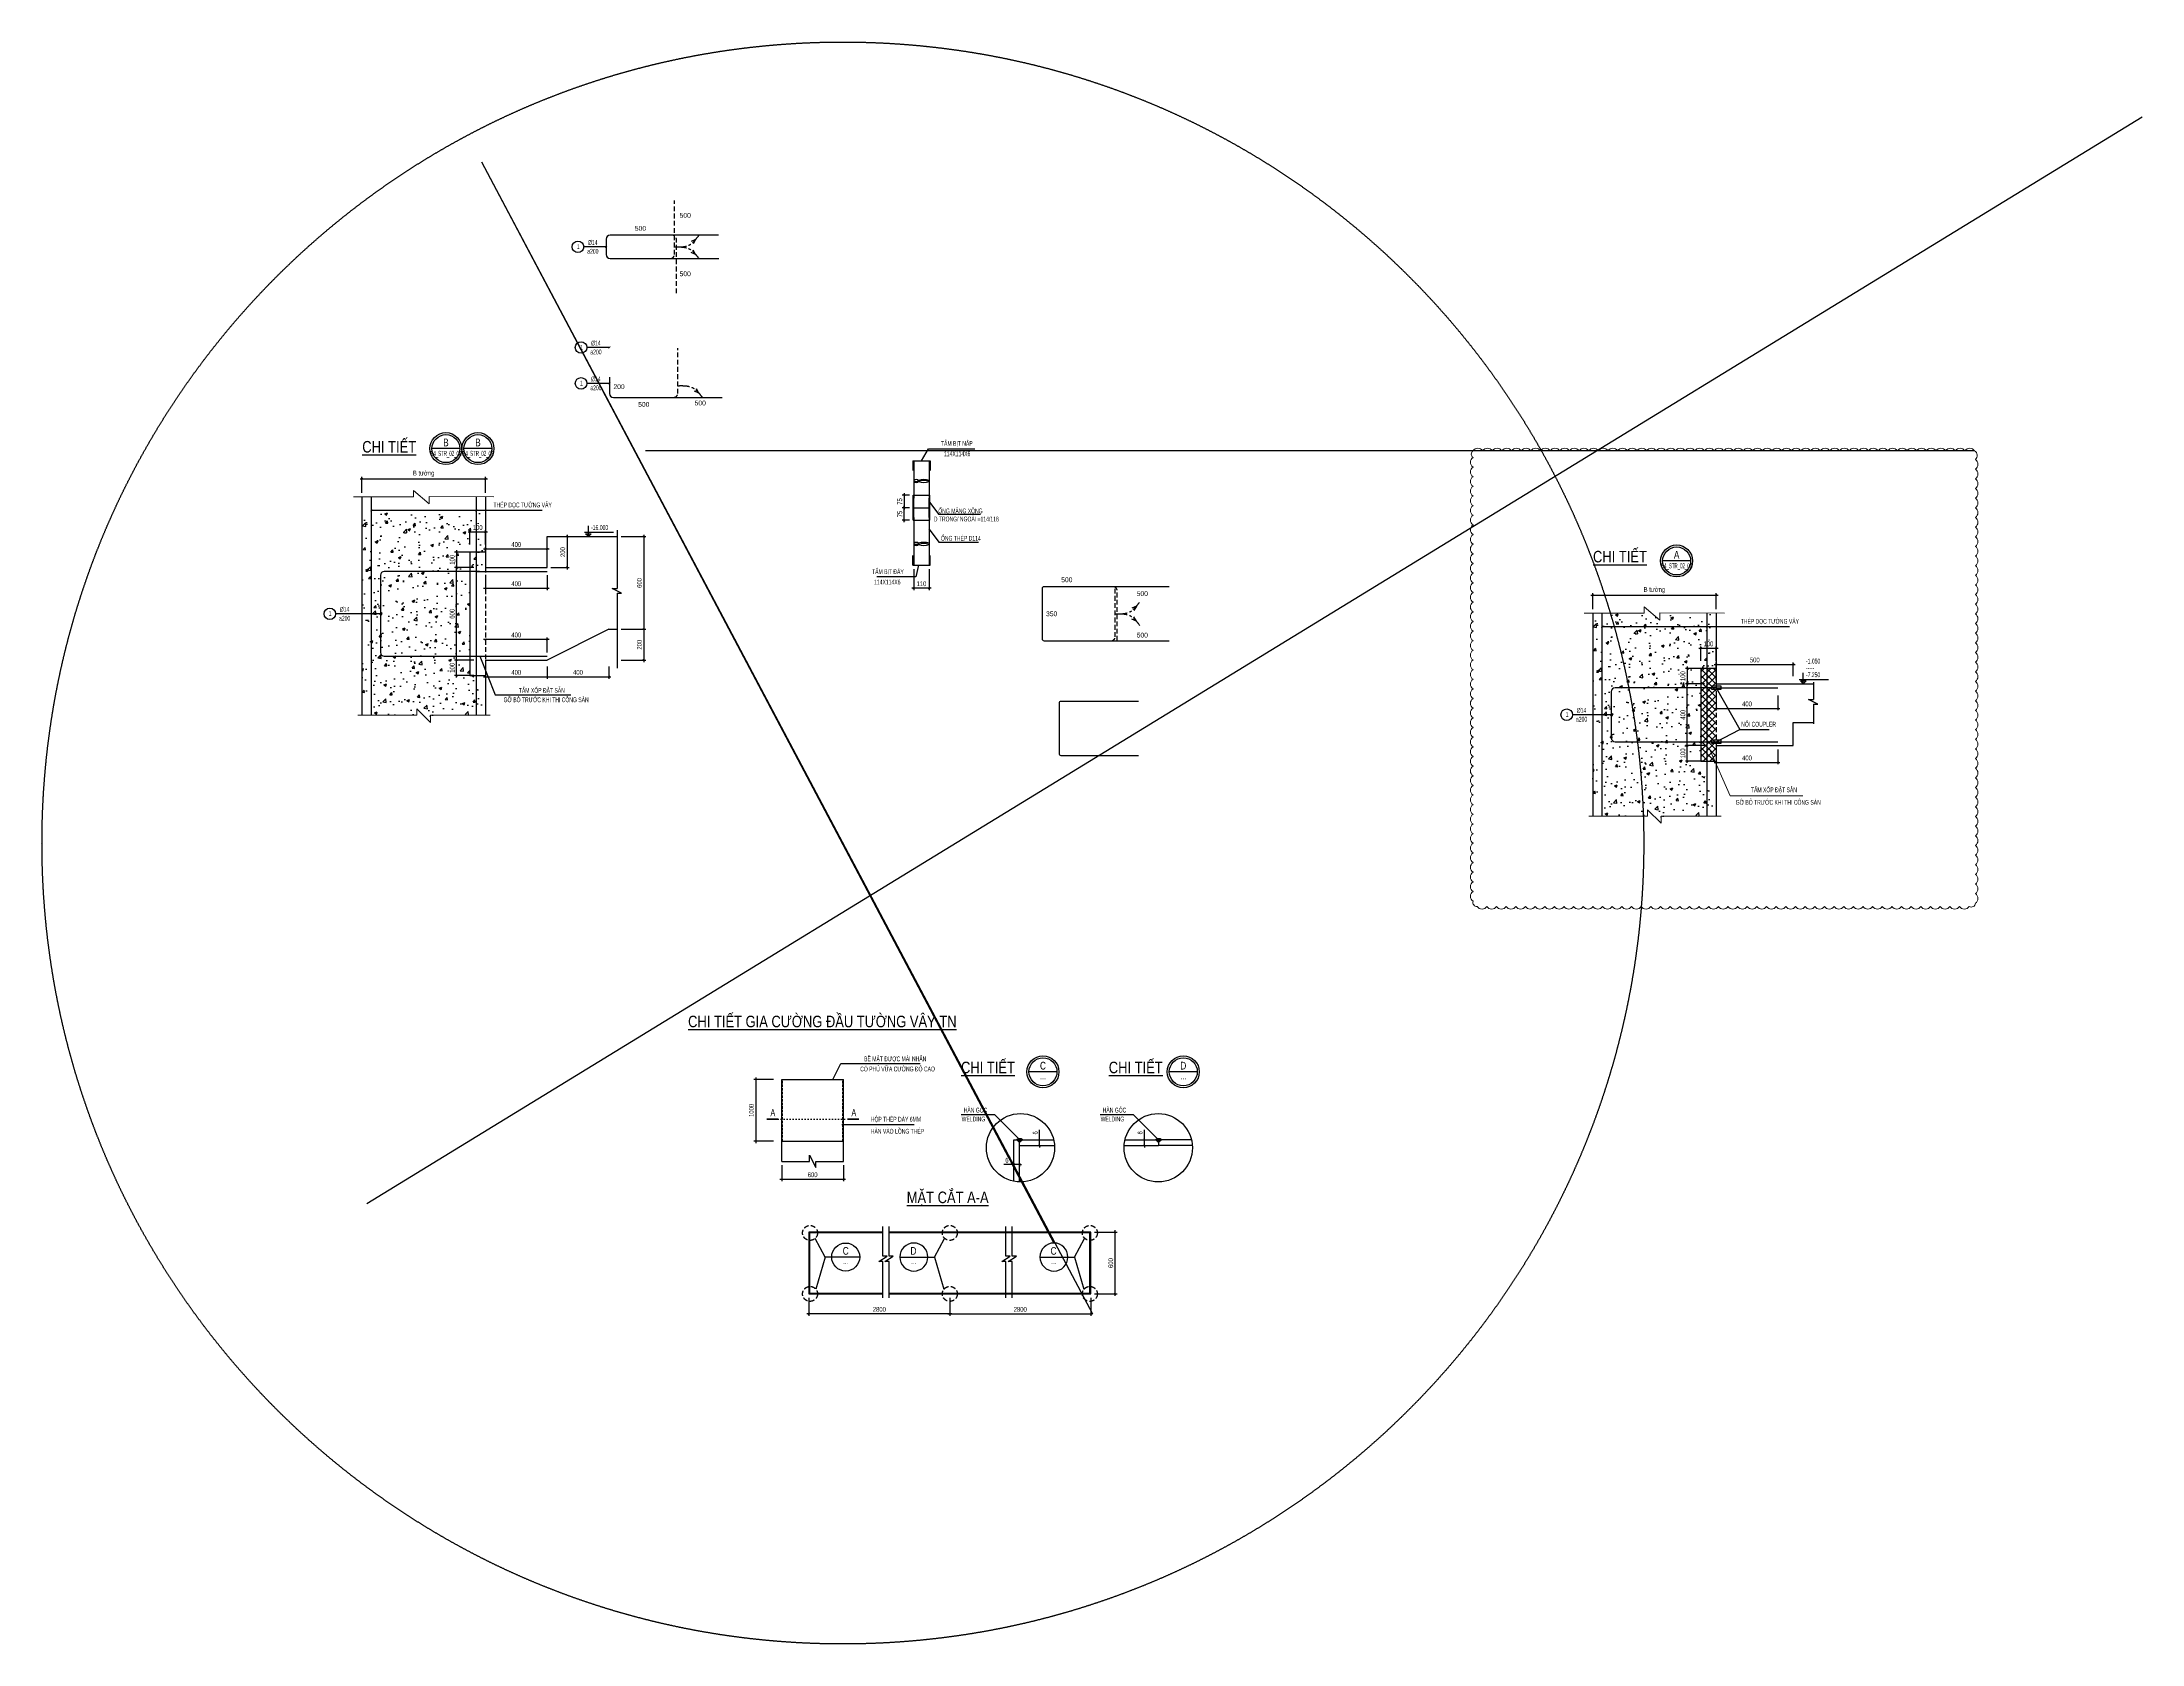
# Model space of a CAD drawing. Header units: millimetres. Extents: x -147841 to 368790, y -162721 to 84261.
# Drawn here: x -117052 to -8189, y -162721 to -79687 of the extents above; entities that cross this region are included whole.
import ezdxf
from ezdxf.enums import TextEntityAlignment as Align

# ---------------------------------------------------------------- set-up
doc = ezdxf.new("R2010")
doc.units = ezdxf.units.MM
doc.header["$LTSCALE"] = 1000
doc.header["$MEASUREMENT"] = 0
doc.header["$PDMODE"] = 1
doc.header["$PDSIZE"] = -10
for name, pattern in [('CENTER', [2, 1.25, -0.25, 0.25, -0.25]), ('DASHED', [0.75, 0.5, -0.25]), ('DOT', [0.25, 0, -0.25]), ('HIDDEN', [0.375, 0.25, -0.125]), ('HIDDEN2', [0.1875, 0.125, -0.0625])]:
    doc.linetypes.add(name, pattern=pattern)
doc.layers.get('0').update_dxf_attribs({"linetype": 'CONTINUOUS', "lineweight": 18})
doc.layers.get('DEFPOINTS').update_dxf_attribs({"color": 5, "linetype": 'CONTINUOUS', "lineweight": 18})
for name, color, linetype in [('0-Khuat', 9, 'HIDDEN2'), ('0-thep-dai', 6, 'CONTINUOUS'), ('ccu11-Chidan', 9, 'CONTINUOUS'), ('ccu11-Hatch', 250, 'CONTINUOUS'), ('ccu11-Khuat', 9, 'DASHED'), ('ccu11-Manh', 8, 'CONTINUOUS'), ('ccu11-Text', 31, 'CONTINUOUS'), ('ccu11-Thay', 7, 'CONTINUOUS'), ('ccu11-Thep', 4, 'CONTINUOUS'), ('d-chudan', 9, 'CONTINUOUS'), ('KC-Chidan', 9, 'CONTINUOUS'), ('KC-Cotthep', 8, 'CONTINUOUS'), ('KC-Dim', 8, 'CONTINUOUS'), ('KC-Hatch', 251, 'CONTINUOUS'), ('KC-Khuat', 9, 'HIDDEN'), ('KC-Text', 31, 'CONTINUOUS'), ('NETVE', 11, 'CENTER'), ('THEP', 4, 'CONTINUOUS'), ('THEPDAI', 6, 'CONTINUOUS')]:
    doc.layers.add(name, color=color, linetype=linetype)
doc.layers.add('ccu11-Dim', color=8, linetype='CONTINUOUS', lineweight=18)
doc.layers.add('DIM', color=8, linetype='CONTINUOUS', lineweight=18)
doc.styles.add('ARIAL', font='arial.ttf', dxfattribs={"width": 0.7})
doc.styles.add('ccu11-dim', font='vnsimli.shx', dxfattribs={"width": 0.65, "bigfont": 'bigfont.shx'})
doc.styles.add('ccu11-VnAvantH', font='VHAVAN_3.TTF', dxfattribs={"width": 0.8})
doc.styles.add('style3', font='romans.shx', dxfattribs={"width": 0.8})
doc.dimstyles.new('2.5-100', dxfattribs={"dimscale": 100, "dimtxt": 2.5, "dimasz": 1, "dimexe": 1, "dimexo": 2, "dimgap": 1, "dimtad": 1, "dimdec": 1, "dimdsep": 46, "dimtxsty": 'ARIAL', "dimblk": 'ARCHTICK', "dimcen": -1, "dimdle": 1, "dimclrd": 256, "dimclre": 256, "dimclrt": 3, "dimadec": 0, "dimazin": 2, "dimtfac": 0.1, "dimtdec": 1, "dimtmove": 0, "dimatfit": 1, "dimldrblk": 'ARCHTICK', "dimfxl": 1, "dimtvp": 0.833333, "dimtfill": 1, "dimtolj": 1, "dimtzin": 12, "dimarcsym": 0})
doc.dimstyles.new('2.5-100x4', dxfattribs={"dimscale": 100, "dimtxt": 2.5, "dimasz": 1, "dimexe": 1, "dimexo": 2, "dimgap": 1, "dimtad": 1, "dimdec": 0, "dimlfac": 0.25, "dimdsep": 46, "dimtxsty": 'ARIAL', "dimblk": 'ARCHTICK', "dimcen": -1, "dimdle": 1, "dimclrd": 256, "dimclre": 256, "dimclrt": 1, "dimadec": 0, "dimazin": 2, "dimtfac": 0.1, "dimtdec": 0, "dimtmove": 0, "dimatfit": 1, "dimldrblk": 'ARCHTICK', "dimfxl": 1, "dimtvp": 0.833333, "dimtfill": 1, "dimtolj": 1, "dimtzin": 12, "dimarcsym": 0})
doc.dimstyles.new('2.5-100x8', dxfattribs={"dimscale": 100, "dimtxt": 2.5, "dimasz": 1, "dimexe": 1, "dimexo": 2, "dimgap": 1, "dimtad": 1, "dimdec": 1, "dimlfac": 0.125, "dimdsep": 46, "dimtxsty": 'ARIAL', "dimblk": 'ARCHTICK', "dimcen": -1, "dimdle": 1, "dimclrd": 256, "dimclre": 256, "dimclrt": 5, "dimadec": 0, "dimazin": 2, "dimtfac": 0.1, "dimtdec": 1, "dimtmove": 0, "dimatfit": 1, "dimldrblk": 'ARCHTICK', "dimfxl": 1, "dimtvp": 0.833333, "dimtfill": 1, "dimtolj": 1, "dimtzin": 12, "dimarcsym": 0})
doc.dimstyles.new('2.5-25', dxfattribs={"dimscale": 25, "dimtxt": 2.5, "dimasz": 1, "dimexe": 1, "dimexo": 2, "dimgap": 1, "dimtad": 1, "dimdec": 1, "dimrnd": 5, "dimdsep": 46, "dimtxsty": 'ARIAL', "dimblk": 'ARCHTICK', "dimcen": -1, "dimdle": 1, "dimclrd": 256, "dimclre": 256, "dimclrt": 3, "dimadec": 0, "dimazin": 2, "dimtfac": 0.1, "dimtdec": 1, "dimtmove": 0, "dimatfit": 1, "dimldrblk": 'ARCHTICK', "dimfxl": 1, "dimtvp": 0.833333, "dimtfill": 1, "dimtolj": 1, "dimtzin": 12, "dimarcsym": 0})
doc.dimstyles.new('ccu11-100x4', dxfattribs={"dimscale": 100, "dimtxt": 2.5, "dimasz": 1, "dimexe": 1, "dimexo": 2, "dimgap": 1, "dimtad": 1, "dimdec": 0, "dimlfac": 0.25, "dimdsep": 46, "dimtxsty": 'ccu11-dim', "dimblk": 'ARCHTICK', "dimcen": -1, "dimdle": 1, "dimclrd": 256, "dimclre": 256, "dimclrt": 31, "dimadec": 0, "dimazin": 2, "dimtfac": 0.1, "dimtdec": 0, "dimtmove": 0, "dimatfit": 1, "dimldrblk": 'ARCHTICK', "dimfxl": 1, "dimtvp": 0.833333, "dimtolj": 1, "dimtzin": 12, "dimarcsym": 0})
doc.dimstyles.new('DIM200', dxfattribs={"dimscale": 50, "dimtxt": 2.5, "dimasz": 1.2, "dimexe": 1.2, "dimexo": 2, "dimgap": 0.8, "dimtad": 3, "dimdec": 0, "dimzin": 0, "dimdsep": 46, "dimtxsty": 'style3', "dimblk": 'ARCHTICK', "dimcen": 0.09, "dimdle": 1.2, "dimclrd": 8, "dimclre": 8, "dimclrt": 3, "dimadec": 0, "dimazin": 0, "dimtfac": 1, "dimtdec": 0, "dimtofl": 0, "dimtmove": 0, "dimatfit": 3, "dimldrblk": 'ARCHTICK', "dimfxl": 7, "dimfxlon": 1, "dimtolj": 1, "dimtzin": 0, "dimlwd": -1, "dimarcsym": 0})
pattern_1 = [(45, (-254729.111, 237754.598), (-8.83883476, 8.83883476), [])]

# ---------------------------------------------------------------- blocks, each defined once
blk = doc.blocks.new('_ARCHTICK')
at = {"color": 0, "linetype": 'ByBlock', "const_width": 0.3}
blk.add_lwpolyline([(-0.5, -0.5), (0.5, 0.5)], dxfattribs=at)
blk = doc.blocks.new('*D78')
at = {"layer": 'KC-Dim', "lineweight": -2, "transparency": 16777216}
for p, q in [((-72088, -103176), (-72457, -103176)), ((-72357, -103076), (-72357, -103926)), ((-72088, -103826), (-72457, -103826))]:
    blk.add_line(p, q, dxfattribs=at)
at = {"layer": 'KC-Dim', "lineweight": -2, "transparency": 16777216, "xscale": 100, "yscale": 100, "zscale": 100}
for p, rotation in [((-72357, -103176), 90), ((-72357, -103826), 270)]:
    blk.add_blockref('_ARCHTICK', p, dxfattribs=dict(at, rotation=rotation))
at = {"layer": 'KC-Dim', "color": 1, "transparency": 16777216, "insert": (-72584, -103501), "char_height": 250, "attachment_point": 5, "rotation": 90, "style": 'ARIAL', "bg_fill": 3, "box_fill_scale": 1.25, "bg_fill_color": 256, "bg_fill_true_color": 13158600, "bg_fill_transparency": 0}
blk.add_mtext('\\A1;75', dxfattribs=at)
at = {"layer": 'DEFPOINTS', "color": 0, "transparency": 16777216}
for p in [(-71888, -103176), (-72357, -103826), (-71888, -103826)]:
    blk.add_point(p, dxfattribs=at)
blk = doc.blocks.new('*D79')
at = {"layer": 'KC-Dim', "lineweight": -2, "transparency": 16777216}
for p, q in [((-72088, -103826), (-72457, -103826)), ((-72088, -104476), (-72457, -104476)), ((-72357, -104576), (-72357, -103726))]:
    blk.add_line(p, q, dxfattribs=at)
at = {"layer": 'KC-Dim', "lineweight": -2, "transparency": 16777216, "xscale": 100, "yscale": 100, "zscale": 100}
for p, rotation in [((-72357, -103826), 90), ((-72357, -104476), 270)]:
    blk.add_blockref('_ARCHTICK', p, dxfattribs=dict(at, rotation=rotation))
at = {"layer": 'KC-Dim', "color": 1, "transparency": 16777216, "insert": (-72584, -104151), "char_height": 250, "attachment_point": 5, "rotation": 90, "style": 'ARIAL', "bg_fill": 3, "box_fill_scale": 1.25, "bg_fill_color": 256, "bg_fill_true_color": 13158600, "bg_fill_transparency": 0}
blk.add_mtext('\\A1;75', dxfattribs=at)
at = {"layer": 'DEFPOINTS', "color": 0, "transparency": 16777216}
for p in [(-72357, -103826), (-71888, -103826), (-71888, -104476)]:
    blk.add_point(p, dxfattribs=at)
blk = doc.blocks.new('*D82')
at = {"layer": 'DEFPOINTS', "color": 0, "transparency": 16777216}
for p in [(-71863, -106806), (-71059, -106806)]:
    blk.add_point(p, dxfattribs=at)
at = {"layer": 'KC-Dim', "lineweight": -2, "transparency": 16777216}
for p, q in [((-71863, -107006), (-71863, -108094)), ((-71059, -107006), (-71059, -108094)), ((-70959, -107994), (-71963, -107994))]:
    blk.add_line(p, q, dxfattribs=at)
at = {"layer": 'KC-Dim', "lineweight": -2, "transparency": 16777216, "xscale": 100, "yscale": 100, "zscale": 100, "rotation": 180}
blk.add_blockref('_ARCHTICK', (-71863, -107994), dxfattribs=at)
at = {"layer": 'KC-Dim', "lineweight": -2, "transparency": 16777216, "xscale": 100, "yscale": 100, "zscale": 100}
blk.add_blockref('_ARCHTICK', (-71059, -107994), dxfattribs=at)
at = {"layer": 'KC-Dim', "color": 1, "transparency": 16777216, "insert": (-71461, -107767), "char_height": 250, "attachment_point": 5, "style": 'ARIAL', "bg_fill": 3, "box_fill_scale": 1.25, "bg_fill_color": 256, "bg_fill_true_color": 13158600, "bg_fill_transparency": 0}
blk.add_mtext('\\A1;110', dxfattribs=at)
at = {"layer": 'DEFPOINTS', "color": 0, "transparency": 16777216}
blk.add_point((-71863, -107994), dxfattribs=at)
blk = doc.blocks.new('*D87')
at = {"layer": 'DEFPOINTS', "color": 0, "transparency": 16777216}
for p in [(-94466, -111725), (-94466, -112525)]:
    blk.add_point(p, dxfattribs=at)
at = {"layer": 'KC-Dim', "lineweight": -2, "transparency": 16777216}
for p, q in [((-94666, -111725), (-95661, -111725)), ((-95561, -112625), (-95561, -111625)), ((-94666, -112525), (-95661, -112525))]:
    blk.add_line(p, q, dxfattribs=at)
at = {"layer": 'KC-Dim', "lineweight": -2, "transparency": 16777216, "xscale": 100, "yscale": 100, "zscale": 100}
for p, rotation in [((-95561, -111725), 90), ((-95561, -112525), 270)]:
    blk.add_blockref('_ARCHTICK', p, dxfattribs=dict(at, rotation=rotation))
at = {"layer": 'KC-Dim', "color": 5, "transparency": 16777216, "insert": (-95789, -112125), "char_height": 250, "attachment_point": 5, "rotation": 90, "style": 'ARIAL', "bg_fill": 3, "box_fill_scale": 1.25, "bg_fill_color": 256, "bg_fill_true_color": 13158600, "bg_fill_transparency": 0}
blk.add_mtext('\\A1;100', dxfattribs=at)
at = {"layer": 'DEFPOINTS', "color": 0, "transparency": 16777216}
blk.add_point((-95561, -111725), dxfattribs=at)
blk = doc.blocks.new('*D88')
at = {"layer": 'DEFPOINTS', "color": 0, "transparency": 16777216}
for p in [(-94466, -106125), (-94466, -106925)]:
    blk.add_point(p, dxfattribs=at)
at = {"layer": 'KC-Dim', "lineweight": -2, "transparency": 16777216}
for p, q in [((-94666, -106125), (-95661, -106125)), ((-95561, -106025), (-95561, -107025)), ((-94666, -106925), (-95661, -106925))]:
    blk.add_line(p, q, dxfattribs=at)
at = {"layer": 'KC-Dim', "lineweight": -2, "transparency": 16777216, "xscale": 100, "yscale": 100, "zscale": 100}
for p, rotation in [((-95561, -106125), 90), ((-95561, -106925), 270)]:
    blk.add_blockref('_ARCHTICK', p, dxfattribs=dict(at, rotation=rotation))
at = {"layer": 'KC-Dim', "color": 5, "transparency": 16777216, "insert": (-95789, -106525), "char_height": 250, "attachment_point": 5, "rotation": 90, "style": 'ARIAL', "bg_fill": 3, "box_fill_scale": 1.25, "bg_fill_color": 256, "bg_fill_true_color": 13158600, "bg_fill_transparency": 0}
blk.add_mtext('\\A1;100', dxfattribs=at)
at = {"layer": 'DEFPOINTS', "color": 0, "transparency": 16777216}
blk.add_point((-95561, -106925), dxfattribs=at)
blk = doc.blocks.new('*D89')
at = {"layer": 'DEFPOINTS', "color": 0, "transparency": 16777216}
for p in [(-94066, -102330), (-100466, -103254), (-94066, -103254)]:
    blk.add_point(p, dxfattribs=at)
at = {"layer": 'KC-Dim', "lineweight": -2, "transparency": 16777216}
for p, q in [((-100566, -102330), (-93966, -102330)), ((-100466, -103054), (-100466, -102230)), ((-94066, -103054), (-94066, -102230))]:
    blk.add_line(p, q, dxfattribs=at)
at = {"layer": 'KC-Dim', "lineweight": -2, "transparency": 16777216, "xscale": 100, "yscale": 100, "zscale": 100, "rotation": 180}
blk.add_blockref('_ARCHTICK', (-100466, -102330), dxfattribs=at)
at = {"layer": 'KC-Dim', "lineweight": -2, "transparency": 16777216, "xscale": 100, "yscale": 100, "zscale": 100}
blk.add_blockref('_ARCHTICK', (-94066, -102330), dxfattribs=at)
at = {"layer": 'KC-Dim', "color": 5, "transparency": 16777216, "insert": (-97266, -102067), "char_height": 250, "attachment_point": 5, "style": 'ARIAL', "bg_fill": 3, "box_fill_scale": 1.25, "bg_fill_color": 256, "bg_fill_true_color": 13158600, "bg_fill_transparency": 0}
blk.add_mtext('\\A1;B tường', dxfattribs=at)
blk = doc.blocks.new('*D90')
at = {"layer": 'DEFPOINTS', "color": 0, "transparency": 16777216}
for p in [(-94866, -105929), (-94066, -105929)]:
    blk.add_point(p, dxfattribs=at)
at = {"layer": 'KC-Dim', "lineweight": -2, "transparency": 16777216}
for p, q in [((-94966, -105081), (-93966, -105081)), ((-94866, -105729), (-94866, -104981)), ((-94066, -105729), (-94066, -104981))]:
    blk.add_line(p, q, dxfattribs=at)
at = {"layer": 'KC-Dim', "lineweight": -2, "transparency": 16777216, "xscale": 100, "yscale": 100, "zscale": 100, "rotation": 180}
blk.add_blockref('_ARCHTICK', (-94866, -105081), dxfattribs=at)
at = {"layer": 'KC-Dim', "lineweight": -2, "transparency": 16777216, "xscale": 100, "yscale": 100, "zscale": 100}
blk.add_blockref('_ARCHTICK', (-94066, -105081), dxfattribs=at)
at = {"layer": 'KC-Dim', "color": 5, "transparency": 16777216, "insert": (-94466, -104854), "char_height": 250, "attachment_point": 5, "style": 'ARIAL', "bg_fill": 3, "box_fill_scale": 1.25, "bg_fill_color": 256, "bg_fill_true_color": 13158600, "bg_fill_transparency": 0}
blk.add_mtext('\\A1;100', dxfattribs=at)
at = {"layer": 'DEFPOINTS', "color": 0, "transparency": 16777216}
blk.add_point((-94066, -105081), dxfattribs=at)
blk = doc.blocks.new('*D91')
at = {"layer": 'DEFPOINTS', "color": 0, "transparency": 16777216}
for p in [(-94066, -107125), (-90866, -107125), (-90866, -107993)]:
    blk.add_point(p, dxfattribs=at)
at = {"layer": 'KC-Dim', "lineweight": -2, "transparency": 16777216}
for p, q in [((-94066, -107325), (-94066, -108093)), ((-90866, -107325), (-90866, -108093)), ((-94166, -107993), (-90766, -107993))]:
    blk.add_line(p, q, dxfattribs=at)
at = {"layer": 'KC-Dim', "lineweight": -2, "transparency": 16777216, "xscale": 100, "yscale": 100, "zscale": 100, "rotation": 180}
blk.add_blockref('_ARCHTICK', (-94066, -107993), dxfattribs=at)
at = {"layer": 'KC-Dim', "lineweight": -2, "transparency": 16777216, "xscale": 100, "yscale": 100, "zscale": 100}
blk.add_blockref('_ARCHTICK', (-90866, -107993), dxfattribs=at)
at = {"layer": 'KC-Dim', "color": 5, "transparency": 16777216, "insert": (-92466, -107766), "char_height": 250, "attachment_point": 5, "style": 'ARIAL', "bg_fill": 3, "box_fill_scale": 1.25, "bg_fill_color": 256, "bg_fill_true_color": 13158600, "bg_fill_transparency": 0}
blk.add_mtext('\\A1;400', dxfattribs=at)
blk = doc.blocks.new('*D92')
at = {"layer": 'DEFPOINTS', "color": 0, "transparency": 16777216}
for p in [(-95561, -106925), (-94546, -106925), (-94546, -111725)]:
    blk.add_point(p, dxfattribs=at)
at = {"layer": 'KC-Dim', "lineweight": -2, "transparency": 16777216}
for p, q in [((-94746, -106925), (-95661, -106925)), ((-95561, -111825), (-95561, -106825)), ((-94746, -111725), (-95661, -111725))]:
    blk.add_line(p, q, dxfattribs=at)
at = {"layer": 'KC-Dim', "lineweight": -2, "transparency": 16777216, "xscale": 100, "yscale": 100, "zscale": 100}
for p, rotation in [((-95561, -106925), 90), ((-95561, -111725), 270)]:
    blk.add_blockref('_ARCHTICK', p, dxfattribs=dict(at, rotation=rotation))
at = {"layer": 'KC-Dim', "color": 5, "transparency": 16777216, "insert": (-95789, -109325), "char_height": 250, "attachment_point": 5, "rotation": 90, "style": 'ARIAL', "bg_fill": 3, "box_fill_scale": 1.25, "bg_fill_color": 256, "bg_fill_true_color": 13158600, "bg_fill_transparency": 0}
blk.add_mtext('\\A1;600', dxfattribs=at)
blk = doc.blocks.new('*D93')
at = {"layer": 'DEFPOINTS', "color": 0, "transparency": 16777216}
for p in [(-94066, -110486), (-94066, -110648), (-90866, -111525)]:
    blk.add_point(p, dxfattribs=at)
at = {"layer": 'KC-Dim', "lineweight": -2, "transparency": 16777216}
for p, q in [((-90766, -110648), (-94166, -110648)), ((-94066, -110686), (-94066, -110748)), ((-90866, -111325), (-90866, -110548))]:
    blk.add_line(p, q, dxfattribs=at)
at = {"layer": 'KC-Dim', "lineweight": -2, "transparency": 16777216, "xscale": 100, "yscale": 100, "zscale": 100, "rotation": 180}
blk.add_blockref('_ARCHTICK', (-94066, -110648), dxfattribs=at)
at = {"layer": 'KC-Dim', "lineweight": -2, "transparency": 16777216, "xscale": 100, "yscale": 100, "zscale": 100}
blk.add_blockref('_ARCHTICK', (-90866, -110648), dxfattribs=at)
at = {"layer": 'KC-Dim', "color": 5, "transparency": 16777216, "insert": (-92466, -110420), "char_height": 250, "attachment_point": 5, "style": 'ARIAL', "bg_fill": 3, "box_fill_scale": 1.25, "bg_fill_color": 256, "bg_fill_true_color": 13158600, "bg_fill_transparency": 0}
blk.add_mtext('\\A1;400', dxfattribs=at)
blk = doc.blocks.new('ct-ve')
at = {"layer": 'ccu11-Chidan', "color": 7}
blk.add_lwpolyline([(484, 0), (-484, 0)], dxfattribs=at)
at = {"layer": 'ccu11-Chidan', "color": 9}
blk.add_circle((0, 0), 553, dxfattribs=at)
at = {"layer": 'ccu11-Chidan', "color": 3}
blk.add_circle((0, 0), 484, dxfattribs=at)
at = {"layer": 'ccu11-Chidan', "color": 7, "style": 'ccu11-VnAvantH', "width": 0.8}
blk.add_attdef('B', text='', height=250, dxfattribs=at).set_placement((0, 0), align=Align.BOTTOM_CENTER)
blk.add_attdef('B', text='', height=180, dxfattribs=at).set_placement((0, -76), align=Align.TOP_CENTER)
blk = doc.blocks.new('*D94')
at = {"layer": 'DEFPOINTS', "color": 0, "transparency": 16777216}
for p in [(-94066, -106289), (-90866, -105962), (-90866, -106289)]:
    blk.add_point(p, dxfattribs=at)
at = {"layer": 'KC-Dim', "lineweight": -2, "transparency": 16777216}
for p, q in [((-94166, -105962), (-90766, -105962)), ((-94066, -106089), (-94066, -105862)), ((-90866, -106089), (-90866, -105862))]:
    blk.add_line(p, q, dxfattribs=at)
at = {"layer": 'KC-Dim', "lineweight": -2, "transparency": 16777216, "xscale": 100, "yscale": 100, "zscale": 100, "rotation": 180}
blk.add_blockref('_ARCHTICK', (-94066, -105962), dxfattribs=at)
at = {"layer": 'KC-Dim', "lineweight": -2, "transparency": 16777216, "xscale": 100, "yscale": 100, "zscale": 100}
blk.add_blockref('_ARCHTICK', (-90866, -105962), dxfattribs=at)
at = {"layer": 'KC-Dim', "color": 5, "transparency": 16777216, "insert": (-92466, -105734), "char_height": 250, "attachment_point": 5, "style": 'ARIAL', "bg_fill": 3, "box_fill_scale": 1.25, "bg_fill_color": 256, "bg_fill_true_color": 13158600, "bg_fill_transparency": 0}
blk.add_mtext('\\A1;400', dxfattribs=at)
blk = doc.blocks.new('*D95')
at = {"layer": 'DEFPOINTS', "color": 0, "transparency": 16777216}
for p in [(-94066, -111855), (-90866, -111855), (-90866, -112588)]:
    blk.add_point(p, dxfattribs=at)
at = {"layer": 'KC-Dim', "lineweight": -2, "transparency": 16777216}
for p, q in [((-94066, -112055), (-94066, -112688)), ((-90866, -112055), (-90866, -112688)), ((-94166, -112588), (-90766, -112588))]:
    blk.add_line(p, q, dxfattribs=at)
at = {"layer": 'KC-Dim', "lineweight": -2, "transparency": 16777216, "xscale": 100, "yscale": 100, "zscale": 100, "rotation": 180}
blk.add_blockref('_ARCHTICK', (-94066, -112588), dxfattribs=at)
at = {"layer": 'KC-Dim', "lineweight": -2, "transparency": 16777216, "xscale": 100, "yscale": 100, "zscale": 100}
blk.add_blockref('_ARCHTICK', (-90866, -112588), dxfattribs=at)
at = {"layer": 'KC-Dim', "color": 5, "transparency": 16777216, "insert": (-92466, -112360), "char_height": 250, "attachment_point": 5, "style": 'ARIAL', "bg_fill": 3, "box_fill_scale": 1.25, "bg_fill_color": 256, "bg_fill_true_color": 13158600, "bg_fill_transparency": 0}
blk.add_mtext('\\A1;400', dxfattribs=at)
blk = doc.blocks.new('*D96')
at = {"layer": 'DEFPOINTS', "color": 0, "transparency": 16777216}
for p in [(-90866, -111855), (-87666, -111855), (-87666, -112588)]:
    blk.add_point(p, dxfattribs=at)
at = {"layer": 'KC-Dim', "lineweight": -2, "transparency": 16777216}
for p, q in [((-90866, -112055), (-90866, -112688)), ((-87666, -112055), (-87666, -112688)), ((-90966, -112588), (-87566, -112588))]:
    blk.add_line(p, q, dxfattribs=at)
at = {"layer": 'KC-Dim', "lineweight": -2, "transparency": 16777216, "xscale": 100, "yscale": 100, "zscale": 100, "rotation": 180}
blk.add_blockref('_ARCHTICK', (-90866, -112588), dxfattribs=at)
at = {"layer": 'KC-Dim', "lineweight": -2, "transparency": 16777216, "xscale": 100, "yscale": 100, "zscale": 100}
blk.add_blockref('_ARCHTICK', (-87666, -112588), dxfattribs=at)
at = {"layer": 'KC-Dim', "color": 5, "transparency": 16777216, "insert": (-89266, -112360), "char_height": 250, "attachment_point": 5, "style": 'ARIAL', "bg_fill": 3, "box_fill_scale": 1.25, "bg_fill_color": 256, "bg_fill_true_color": 13158600, "bg_fill_transparency": 0}
blk.add_mtext('\\A1;400', dxfattribs=at)
blk = doc.blocks.new('*D97')
at = {"layer": 'DEFPOINTS', "color": 0, "transparency": 16777216}
for p in [(-90866, -105325), (-90866, -106925)]:
    blk.add_point(p, dxfattribs=at)
at = {"layer": 'KC-Dim', "lineweight": -2, "transparency": 16777216}
for p, q in [((-90666, -105325), (-89728, -105325)), ((-89828, -105225), (-89828, -107025)), ((-90666, -106925), (-89728, -106925))]:
    blk.add_line(p, q, dxfattribs=at)
at = {"layer": 'KC-Dim', "lineweight": -2, "transparency": 16777216, "xscale": 100, "yscale": 100, "zscale": 100}
for p, rotation in [((-89828, -105325), 90), ((-89828, -106925), 270)]:
    blk.add_blockref('_ARCHTICK', p, dxfattribs=dict(at, rotation=rotation))
at = {"layer": 'KC-Dim', "color": 5, "transparency": 16777216, "insert": (-90055, -106125), "char_height": 250, "attachment_point": 5, "rotation": 90, "style": 'ARIAL', "bg_fill": 3, "box_fill_scale": 1.25, "bg_fill_color": 256, "bg_fill_true_color": 13158600, "bg_fill_transparency": 0}
blk.add_mtext('\\A1;200', dxfattribs=at)
at = {"layer": 'DEFPOINTS', "color": 0, "transparency": 16777216}
blk.add_point((-89828, -106925), dxfattribs=at)
blk = doc.blocks.new('*D98')
at = {"layer": 'DEFPOINTS', "color": 0, "transparency": 16777216}
for p in [(-87236, -105325), (-87236, -110125), (-85856, -110125)]:
    blk.add_point(p, dxfattribs=at)
at = {"layer": 'KC-Dim', "lineweight": -2, "transparency": 16777216}
for p, q in [((-87036, -105325), (-85756, -105325)), ((-85856, -105225), (-85856, -110225)), ((-87036, -110125), (-85756, -110125))]:
    blk.add_line(p, q, dxfattribs=at)
at = {"layer": 'KC-Dim', "lineweight": -2, "transparency": 16777216, "xscale": 100, "yscale": 100, "zscale": 100}
for p, rotation in [((-85856, -105325), 90), ((-85856, -110125), 270)]:
    blk.add_blockref('_ARCHTICK', p, dxfattribs=dict(at, rotation=rotation))
at = {"layer": 'KC-Dim', "color": 5, "transparency": 16777216, "insert": (-86084, -107725), "char_height": 250, "attachment_point": 5, "rotation": 90, "style": 'ARIAL', "bg_fill": 3, "box_fill_scale": 1.25, "bg_fill_color": 256, "bg_fill_true_color": 13158600, "bg_fill_transparency": 0}
blk.add_mtext('\\A1;600', dxfattribs=at)
blk = doc.blocks.new('*D99')
at = {"layer": 'DEFPOINTS', "color": 0, "transparency": 16777216}
for p in [(-87236, -110125), (-87236, -111725)]:
    blk.add_point(p, dxfattribs=at)
at = {"layer": 'KC-Dim', "lineweight": -2, "transparency": 16777216}
for p, q in [((-87036, -110125), (-85756, -110125)), ((-85856, -110025), (-85856, -111825)), ((-87036, -111725), (-85756, -111725))]:
    blk.add_line(p, q, dxfattribs=at)
at = {"layer": 'KC-Dim', "lineweight": -2, "transparency": 16777216, "xscale": 100, "yscale": 100, "zscale": 100}
for p, rotation in [((-85856, -110125), 90), ((-85856, -111725), 270)]:
    blk.add_blockref('_ARCHTICK', p, dxfattribs=dict(at, rotation=rotation))
at = {"layer": 'KC-Dim', "color": 5, "transparency": 16777216, "insert": (-86084, -110925), "char_height": 250, "attachment_point": 5, "rotation": 90, "style": 'ARIAL', "bg_fill": 3, "box_fill_scale": 1.25, "bg_fill_color": 256, "bg_fill_true_color": 13158600, "bg_fill_transparency": 0}
blk.add_mtext('\\A1;200', dxfattribs=at)
at = {"layer": 'DEFPOINTS', "color": 0, "transparency": 16777216}
blk.add_point((-85856, -111725), dxfattribs=at)
blk = doc.blocks.new('att_thep_2')
blk.add_circle((-300, 0), 300)
at = {"color": 31, "style": 'ARIAL', "width": 0.6}
blk.add_attdef('SH', text='', height=250, dxfattribs=at).set_placement((-281, -111), align=Align.CENTER)
at = {"color": 3, "style": 'ARIAL', "width": 0.6}
blk.add_attdef('DK', text='', height=250, dxfattribs=at).set_placement((467, 105), align=Align.CENTER)
at = {"color": 2, "style": 'ARIAL', "width": 0.6}
blk.add_attdef('KC', text='', height=250, dxfattribs=at).set_placement((472, -355), align=Align.CENTER)
blk = doc.blocks.new('*U22')
for p, q in [((0, 184), (1212, 184)), ((0, 0), (329, 0)), ((45, 120), (284, 120)), ((165, 0), (45, 120)), ((165, 0), (165, 452)), ((165, 0), (284, 120))]:
    blk.add_line(p, q)
at = {"color": 251}
blk.add_solid([(45, 120), (165, 120), (165, 0)], dxfattribs=at)
at = {"color": 31, "ltscale": 10, "style": 'ARIAL', "width": 0.6}
blk.add_attdef('CCD1', (276, 278), '', height=200, dxfattribs=at)
blk = doc.blocks.new('*D163')
at = {"layer": 'ccu11-Dim', "lineweight": -2, "ltscale": 3000, "transparency": 16777216}
for p, q in [((-78703, -137906), (-78703, -138727)), ((-75503, -137905), (-75503, -138727)), ((-78803, -138627), (-75403, -138627))]:
    blk.add_line(p, q, dxfattribs=at)
at = {"layer": 'DEFPOINTS', "color": 0, "ltscale": 3000, "transparency": 16777216}
for p in [(-78703, -137706), (-75503, -137705), (-75503, -138627)]:
    blk.add_point(p, dxfattribs=at)
at = {"layer": 'ccu11-Dim', "lineweight": -2, "ltscale": 3000, "transparency": 16777216, "xscale": 100, "yscale": 100, "zscale": 100, "rotation": 180}
blk.add_blockref('_ARCHTICK', (-78703, -138627), dxfattribs=at)
at = {"layer": 'ccu11-Dim', "lineweight": -2, "ltscale": 3000, "transparency": 16777216, "xscale": 100, "yscale": 100, "zscale": 100}
blk.add_blockref('_ARCHTICK', (-75503, -138627), dxfattribs=at)
at = {"layer": 'ccu11-Dim', "color": 3, "ltscale": 3000, "transparency": 16777216, "insert": (-77103, -138399), "char_height": 250, "attachment_point": 5, "style": 'ARIAL', "bg_fill": 3, "box_fill_scale": 1.25, "bg_fill_color": 256, "bg_fill_true_color": 13158600, "bg_fill_transparency": 0}
blk.add_mtext('\\A1;600', dxfattribs=at)
blk = doc.blocks.new('*D164')
at = {"layer": 'ccu11-Dim', "lineweight": -2, "ltscale": 3000, "transparency": 16777216}
for p, q in [((-79136, -133463), (-80151, -133463)), ((-80051, -133363), (-80051, -136763)), ((-79136, -136663), (-80151, -136663))]:
    blk.add_line(p, q, dxfattribs=at)
at = {"layer": 'DEFPOINTS', "color": 0, "ltscale": 3000, "transparency": 16777216}
for p in [(-78936, -133463), (-80051, -136663), (-78936, -136663)]:
    blk.add_point(p, dxfattribs=at)
at = {"layer": 'ccu11-Dim', "lineweight": -2, "ltscale": 3000, "transparency": 16777216, "xscale": 100, "yscale": 100, "zscale": 100}
for p, rotation in [((-80051, -133463), 90), ((-80051, -136663), 270)]:
    blk.add_blockref('_ARCHTICK', p, dxfattribs=dict(at, rotation=rotation))
at = {"layer": 'ccu11-Dim', "color": 3, "ltscale": 3000, "transparency": 16777216, "insert": (-80278, -135063), "char_height": 250, "attachment_point": 5, "rotation": 90, "style": 'ARIAL', "bg_fill": 3, "box_fill_scale": 1.25, "bg_fill_color": 256, "bg_fill_true_color": 13158600, "bg_fill_transparency": 0}
blk.add_mtext('\\A1;1000', dxfattribs=at)
blk = doc.blocks.new('*U19')
at = {"color": 3, "linetype": 'DOT', "ltscale": 0.5}
blk.add_line((-1640, 0), (1239, 0), dxfattribs=at)
at = {"color": 4, "const_width": 75}
for points in [[(-2119, 0), (-1640, 0)], [(1239, 0), (1719, 0)]]:
    blk.add_lwpolyline(points, dxfattribs=at)
at = {"color": 31, "style": 'ARIAL', "width": 0.6}
for tag, p in [('MC3', (-1856, 274)), ('MC4', (1503, 274))]:
    blk.add_attdef(tag, text='', height=300, dxfattribs=at).set_placement(p, align=Align.MIDDLE_CENTER)
blk = doc.blocks.new('*D165')
at = {"layer": 'ccu11-Dim', "lineweight": -2, "ltscale": 3000, "transparency": 16777216}
for p, q in [((-65336, -136585), (-65336, -136070)), ((-65336, -136885), (-65336, -136585)), ((-65336, -136885), (-65336, -136985)), ((-65267, -136585), (-65236, -136585)), ((-65267, -136885), (-65236, -136885))]:
    blk.add_line(p, q, dxfattribs=at)
at = {"layer": 'ccu11-Dim', "lineweight": -2, "ltscale": 3000, "transparency": 16777216, "xscale": 100, "yscale": 100, "zscale": 100}
for p, rotation in [((-65336, -136585), 270), ((-65336, -136885), 90)]:
    blk.add_blockref('_ARCHTICK', p, dxfattribs=dict(at, rotation=rotation))
at = {"layer": 'ccu11-Dim', "color": 3, "ltscale": 3000, "transparency": 16777216, "insert": (-65564, -136227), "char_height": 250, "attachment_point": 5, "rotation": 90, "style": 'ARIAL', "bg_fill": 3, "box_fill_scale": 1.25, "bg_fill_color": 256, "bg_fill_true_color": 13158600, "bg_fill_transparency": 0}
blk.add_mtext('\\A1;6', dxfattribs=at)
at = {"layer": 'DEFPOINTS', "color": 0, "ltscale": 3000, "transparency": 16777216}
for p in [(-65467, -136585), (-65467, -136885), (-65336, -136585)]:
    blk.add_point(p, dxfattribs=at)
blk = doc.blocks.new('*D166')
at = {"layer": 'ccu11-Dim', "lineweight": -2, "ltscale": 3000, "transparency": 16777216}
for p, q in [((-66673, -137874), (-67188, -137874)), ((-66673, -137794), (-66673, -137974)), ((-66373, -137874), (-66673, -137874)), ((-66373, -137794), (-66373, -137974)), ((-66373, -137874), (-66273, -137874))]:
    blk.add_line(p, q, dxfattribs=at)
at = {"layer": 'ccu11-Dim', "lineweight": -2, "ltscale": 3000, "transparency": 16777216, "xscale": 100, "yscale": 100, "zscale": 100}
blk.add_blockref('_ARCHTICK', (-66673, -137874), dxfattribs=at)
at = {"layer": 'ccu11-Dim', "lineweight": -2, "ltscale": 3000, "transparency": 16777216, "xscale": 100, "yscale": 100, "zscale": 100, "rotation": 180}
blk.add_blockref('_ARCHTICK', (-66373, -137874), dxfattribs=at)
at = {"layer": 'ccu11-Dim', "color": 3, "ltscale": 3000, "transparency": 16777216, "insert": (-67031, -137646), "char_height": 250, "attachment_point": 5, "style": 'ARIAL', "bg_fill": 3, "box_fill_scale": 1.25, "bg_fill_color": 256, "bg_fill_true_color": 13158600, "bg_fill_transparency": 0}
blk.add_mtext('\\A1;6', dxfattribs=at)
at = {"layer": 'DEFPOINTS', "color": 0, "ltscale": 3000, "transparency": 16777216}
for p in [(-66673, -137594), (-66673, -137874), (-66373, -137594)]:
    blk.add_point(p, dxfattribs=at)
blk = doc.blocks.new('ct-trich')
at = {"layer": 'ccu11-Chidan', "color": 7}
blk.add_lwpolyline([(484, 0), (-484, 0)], dxfattribs=at)
at = {"layer": 'ccu11-Chidan', "color": 3}
blk.add_circle((0, 0), 484, dxfattribs=at)
at = {"layer": 'ccu11-Text', "style": 'ccu11-VnAvantH', "width": 0.8}
blk.add_attdef('B', text='', height=250, dxfattribs=at).set_placement((0, 0), align=Align.BOTTOM_CENTER)
blk.add_attdef('B', text='', height=180, dxfattribs=at).set_placement((0, -76), align=Align.TOP_CENTER)
blk = doc.blocks.new('*D167')
at = {"layer": 'ccu11-Dim', "lineweight": -2, "ltscale": 3000, "transparency": 16777216}
for p, q in [((-77297, -144775), (-77297, -145705)), ((-69992, -144775), (-69992, -145705)), ((-69892, -145605), (-77397, -145605))]:
    blk.add_line(p, q, dxfattribs=at)
at = {"layer": 'DEFPOINTS', "color": 0, "ltscale": 3000, "transparency": 16777216}
for p in [(-77297, -144575), (-69992, -144575), (-77297, -145605)]:
    blk.add_point(p, dxfattribs=at)
at = {"layer": 'ccu11-Dim', "lineweight": -2, "ltscale": 3000, "transparency": 16777216, "xscale": 100, "yscale": 100, "zscale": 100, "rotation": 180}
blk.add_blockref('_ARCHTICK', (-77297, -145605), dxfattribs=at)
at = {"layer": 'ccu11-Dim', "lineweight": -2, "ltscale": 3000, "transparency": 16777216, "xscale": 100, "yscale": 100, "zscale": 100}
blk.add_blockref('_ARCHTICK', (-69992, -145605), dxfattribs=at)
at = {"layer": 'ccu11-Dim', "color": 3, "ltscale": 3000, "transparency": 16777216, "insert": (-73644, -145378), "char_height": 250, "attachment_point": 5, "style": 'ARIAL', "bg_fill": 3, "box_fill_scale": 1.25, "bg_fill_color": 256, "bg_fill_true_color": 13158600, "bg_fill_transparency": 0}
blk.add_mtext('\\A1;2800', dxfattribs=at)
blk = doc.blocks.new('*D168')
at = {"layer": 'ccu11-Dim', "lineweight": -2, "ltscale": 3000, "transparency": 16777216}
for p, q in [((-62487, -141375), (-61320, -141375)), ((-61420, -144675), (-61420, -141275)), ((-62487, -144575), (-61320, -144575))]:
    blk.add_line(p, q, dxfattribs=at)
at = {"layer": 'DEFPOINTS', "color": 0, "ltscale": 3000, "transparency": 16777216}
for p in [(-62687, -141375), (-61420, -141375), (-62687, -144575)]:
    blk.add_point(p, dxfattribs=at)
at = {"layer": 'ccu11-Dim', "lineweight": -2, "ltscale": 3000, "transparency": 16777216, "xscale": 100, "yscale": 100, "zscale": 100}
for p, rotation in [((-61420, -141375), 90), ((-61420, -144575), 270)]:
    blk.add_blockref('_ARCHTICK', p, dxfattribs=dict(at, rotation=rotation))
at = {"layer": 'ccu11-Dim', "color": 3, "ltscale": 3000, "transparency": 16777216, "insert": (-61648, -142975), "char_height": 250, "attachment_point": 5, "rotation": 90, "style": 'ARIAL', "bg_fill": 3, "box_fill_scale": 1.25, "bg_fill_color": 256, "bg_fill_true_color": 13158600, "bg_fill_transparency": 0}
blk.add_mtext('\\A1;600', dxfattribs=at)
blk = doc.blocks.new('*D169')
at = {"layer": 'ccu11-Dim', "lineweight": -2, "ltscale": 3000, "transparency": 16777216}
for p, q in [((-69992, -144775), (-69992, -145705)), ((-62687, -144775), (-62687, -145705)), ((-70092, -145605), (-62587, -145605))]:
    blk.add_line(p, q, dxfattribs=at)
at = {"layer": 'DEFPOINTS', "color": 0, "ltscale": 3000, "transparency": 16777216}
for p in [(-69992, -144575), (-62687, -144575), (-62687, -145605)]:
    blk.add_point(p, dxfattribs=at)
at = {"layer": 'ccu11-Dim', "lineweight": -2, "ltscale": 3000, "transparency": 16777216, "xscale": 100, "yscale": 100, "zscale": 100, "rotation": 180}
blk.add_blockref('_ARCHTICK', (-69992, -145605), dxfattribs=at)
at = {"layer": 'ccu11-Dim', "lineweight": -2, "ltscale": 3000, "transparency": 16777216, "xscale": 100, "yscale": 100, "zscale": 100}
blk.add_blockref('_ARCHTICK', (-62687, -145605), dxfattribs=at)
at = {"layer": 'ccu11-Dim', "color": 3, "ltscale": 3000, "transparency": 16777216, "insert": (-66340, -145378), "char_height": 250, "attachment_point": 5, "style": 'ARIAL', "bg_fill": 3, "box_fill_scale": 1.25, "bg_fill_color": 256, "bg_fill_true_color": 13158600, "bg_fill_transparency": 0}
blk.add_mtext('\\A1;2800', dxfattribs=at)
blk = doc.blocks.new('*D170')
at = {"layer": 'ccu11-Dim', "lineweight": -2, "ltscale": 3000, "transparency": 16777216}
for p, q in [((-59899, -136585), (-59899, -136070)), ((-59899, -136885), (-59899, -136585)), ((-59899, -136885), (-59899, -136985)), ((-59830, -136585), (-59799, -136585)), ((-59830, -136885), (-59799, -136885))]:
    blk.add_line(p, q, dxfattribs=at)
at = {"layer": 'ccu11-Dim', "lineweight": -2, "ltscale": 3000, "transparency": 16777216, "xscale": 100, "yscale": 100, "zscale": 100}
for p, rotation in [((-59899, -136585), 270), ((-59899, -136885), 90)]:
    blk.add_blockref('_ARCHTICK', p, dxfattribs=dict(at, rotation=rotation))
at = {"layer": 'ccu11-Dim', "color": 3, "ltscale": 3000, "transparency": 16777216, "insert": (-60127, -136227), "char_height": 250, "attachment_point": 5, "rotation": 90, "style": 'ARIAL', "bg_fill": 3, "box_fill_scale": 1.25, "bg_fill_color": 256, "bg_fill_true_color": 13158600, "bg_fill_transparency": 0}
blk.add_mtext('\\A1;6', dxfattribs=at)
at = {"layer": 'DEFPOINTS', "color": 0, "ltscale": 3000, "transparency": 16777216}
for p in [(-60030, -136585), (-60030, -136885), (-59899, -136585)]:
    blk.add_point(p, dxfattribs=at)
blk = doc.blocks.new('*D1109')
at = {"layer": 'DEFPOINTS', "color": 0, "transparency": 16777216}
for p in [(-30665, -116155), (-30665, -116955)]:
    blk.add_point(p, dxfattribs=at)
at = {"layer": 'KC-Dim', "lineweight": -2, "transparency": 16777216}
for p, q in [((-30865, -116155), (-31860, -116155)), ((-31760, -117055), (-31760, -116055)), ((-30865, -116955), (-31860, -116955))]:
    blk.add_line(p, q, dxfattribs=at)
at = {"layer": 'KC-Dim', "lineweight": -2, "transparency": 16777216, "xscale": 100, "yscale": 100, "zscale": 100}
for p, rotation in [((-31760, -116155), 90), ((-31760, -116955), 270)]:
    blk.add_blockref('_ARCHTICK', p, dxfattribs=dict(at, rotation=rotation))
at = {"layer": 'KC-Dim', "color": 5, "transparency": 16777216, "insert": (-31988, -116555), "char_height": 250, "attachment_point": 5, "rotation": 90, "style": 'ARIAL', "bg_fill": 3, "box_fill_scale": 1.25, "bg_fill_color": 256, "bg_fill_true_color": 13158600, "bg_fill_transparency": 0}
blk.add_mtext('\\A1;100', dxfattribs=at)
at = {"layer": 'DEFPOINTS', "color": 0, "transparency": 16777216}
blk.add_point((-31760, -116155), dxfattribs=at)
blk = doc.blocks.new('*D1110')
at = {"layer": 'DEFPOINTS', "color": 0, "transparency": 16777216}
for p in [(-30665, -112155), (-30665, -112955)]:
    blk.add_point(p, dxfattribs=at)
at = {"layer": 'KC-Dim', "lineweight": -2, "transparency": 16777216}
for p, q in [((-31760, -112055), (-31760, -113055)), ((-30865, -112155), (-31860, -112155)), ((-30865, -112955), (-31860, -112955))]:
    blk.add_line(p, q, dxfattribs=at)
at = {"layer": 'KC-Dim', "lineweight": -2, "transparency": 16777216, "xscale": 100, "yscale": 100, "zscale": 100}
for p, rotation in [((-31760, -112155), 90), ((-31760, -112955), 270)]:
    blk.add_blockref('_ARCHTICK', p, dxfattribs=dict(at, rotation=rotation))
at = {"layer": 'KC-Dim', "color": 5, "transparency": 16777216, "insert": (-31988, -112555), "char_height": 250, "attachment_point": 5, "rotation": 90, "style": 'ARIAL', "bg_fill": 3, "box_fill_scale": 1.25, "bg_fill_color": 256, "bg_fill_true_color": 13158600, "bg_fill_transparency": 0}
blk.add_mtext('\\A1;100', dxfattribs=at)
at = {"layer": 'DEFPOINTS', "color": 0, "transparency": 16777216}
blk.add_point((-31760, -112955), dxfattribs=at)
blk = doc.blocks.new('*D1111')
at = {"layer": 'DEFPOINTS', "color": 0, "transparency": 16777216}
for p in [(-30265, -108360), (-36665, -109285), (-30265, -109285)]:
    blk.add_point(p, dxfattribs=at)
at = {"layer": 'KC-Dim', "lineweight": -2, "transparency": 16777216}
for p, q in [((-36765, -108360), (-30165, -108360)), ((-36665, -109085), (-36665, -108260)), ((-30265, -109085), (-30265, -108260))]:
    blk.add_line(p, q, dxfattribs=at)
at = {"layer": 'KC-Dim', "lineweight": -2, "transparency": 16777216, "xscale": 100, "yscale": 100, "zscale": 100, "rotation": 180}
blk.add_blockref('_ARCHTICK', (-36665, -108360), dxfattribs=at)
at = {"layer": 'KC-Dim', "lineweight": -2, "transparency": 16777216, "xscale": 100, "yscale": 100, "zscale": 100}
blk.add_blockref('_ARCHTICK', (-30265, -108360), dxfattribs=at)
at = {"layer": 'KC-Dim', "color": 5, "transparency": 16777216, "insert": (-33465, -108098), "char_height": 250, "attachment_point": 5, "style": 'ARIAL', "bg_fill": 3, "box_fill_scale": 1.25, "bg_fill_color": 256, "bg_fill_true_color": 13158600, "bg_fill_transparency": 0}
blk.add_mtext('\\A1;B tường', dxfattribs=at)
blk = doc.blocks.new('*D1112')
at = {"layer": 'DEFPOINTS', "color": 0, "transparency": 16777216}
for p in [(-31065, -111960), (-30265, -111960)]:
    blk.add_point(p, dxfattribs=at)
at = {"layer": 'KC-Dim', "lineweight": -2, "transparency": 16777216}
for p, q in [((-31065, -111760), (-31065, -111012)), ((-30265, -111760), (-30265, -111012)), ((-31165, -111112), (-30165, -111112))]:
    blk.add_line(p, q, dxfattribs=at)
at = {"layer": 'KC-Dim', "lineweight": -2, "transparency": 16777216, "xscale": 100, "yscale": 100, "zscale": 100, "rotation": 180}
blk.add_blockref('_ARCHTICK', (-31065, -111112), dxfattribs=at)
at = {"layer": 'KC-Dim', "lineweight": -2, "transparency": 16777216, "xscale": 100, "yscale": 100, "zscale": 100}
blk.add_blockref('_ARCHTICK', (-30265, -111112), dxfattribs=at)
at = {"layer": 'KC-Dim', "color": 5, "transparency": 16777216, "insert": (-30665, -110884), "char_height": 250, "attachment_point": 5, "style": 'ARIAL', "bg_fill": 3, "box_fill_scale": 1.25, "bg_fill_color": 256, "bg_fill_true_color": 13158600, "bg_fill_transparency": 0}
blk.add_mtext('\\A1;100', dxfattribs=at)
at = {"layer": 'DEFPOINTS', "color": 0, "transparency": 16777216}
blk.add_point((-30265, -111112), dxfattribs=at)
blk = doc.blocks.new('*D1114')
at = {"layer": 'DEFPOINTS', "color": 0, "transparency": 16777216}
for p in [(-26265, -111946), (-30265, -112955), (-26265, -112751)]:
    blk.add_point(p, dxfattribs=at)
at = {"layer": 'KC-Dim', "lineweight": -2, "transparency": 16777216}
for p, q in [((-30365, -111946), (-26165, -111946)), ((-30265, -112755), (-30265, -111846)), ((-26265, -112551), (-26265, -111846))]:
    blk.add_line(p, q, dxfattribs=at)
at = {"layer": 'KC-Dim', "lineweight": -2, "transparency": 16777216, "xscale": 100, "yscale": 100, "zscale": 100, "rotation": 180}
blk.add_blockref('_ARCHTICK', (-30265, -111946), dxfattribs=at)
at = {"layer": 'KC-Dim', "lineweight": -2, "transparency": 16777216, "xscale": 100, "yscale": 100, "zscale": 100}
blk.add_blockref('_ARCHTICK', (-26265, -111946), dxfattribs=at)
at = {"layer": 'KC-Dim', "color": 5, "transparency": 16777216, "insert": (-28265, -111719), "char_height": 250, "attachment_point": 5, "style": 'ARIAL', "bg_fill": 3, "box_fill_scale": 1.25, "bg_fill_color": 256, "bg_fill_true_color": 13158600, "bg_fill_transparency": 0}
blk.add_mtext('\\A1;500', dxfattribs=at)
blk = doc.blocks.new('*D1113')
at = {"layer": 'DEFPOINTS', "color": 0, "transparency": 16777216}
for p in [(-31760, -112955), (-30745, -112955), (-30745, -116155)]:
    blk.add_point(p, dxfattribs=at)
at = {"layer": 'KC-Dim', "lineweight": -2, "transparency": 16777216}
for p, q in [((-30945, -112955), (-31860, -112955)), ((-31760, -116255), (-31760, -112855)), ((-30945, -116155), (-31860, -116155))]:
    blk.add_line(p, q, dxfattribs=at)
at = {"layer": 'KC-Dim', "lineweight": -2, "transparency": 16777216, "xscale": 100, "yscale": 100, "zscale": 100}
for p, rotation in [((-31760, -112955), 90), ((-31760, -116155), 270)]:
    blk.add_blockref('_ARCHTICK', p, dxfattribs=dict(at, rotation=rotation))
at = {"layer": 'KC-Dim', "color": 5, "transparency": 16777216, "insert": (-31988, -114555), "char_height": 250, "attachment_point": 5, "rotation": 90, "style": 'ARIAL', "bg_fill": 3, "box_fill_scale": 1.25, "bg_fill_color": 256, "bg_fill_true_color": 13158600, "bg_fill_transparency": 0}
blk.add_mtext('\\A1;400', dxfattribs=at)
blk = doc.blocks.new('*D1107')
at = {"layer": 'DEFPOINTS', "color": 0, "transparency": 16777216}
for p in [(-30265, -113355), (-27065, -113355), (-27065, -114224)]:
    blk.add_point(p, dxfattribs=at)
at = {"layer": 'KC-Dim', "lineweight": -2, "transparency": 16777216}
for p, q in [((-30365, -114224), (-26965, -114224)), ((-30265, -113555), (-30265, -114324)), ((-27065, -113555), (-27065, -114324))]:
    blk.add_line(p, q, dxfattribs=at)
at = {"layer": 'KC-Dim', "lineweight": -2, "transparency": 16777216, "xscale": 100, "yscale": 100, "zscale": 100, "rotation": 180}
blk.add_blockref('_ARCHTICK', (-30265, -114224), dxfattribs=at)
at = {"layer": 'KC-Dim', "lineweight": -2, "transparency": 16777216, "xscale": 100, "yscale": 100, "zscale": 100}
blk.add_blockref('_ARCHTICK', (-27065, -114224), dxfattribs=at)
at = {"layer": 'KC-Dim', "color": 5, "transparency": 16777216, "insert": (-28665, -113996), "char_height": 250, "attachment_point": 5, "style": 'ARIAL', "bg_fill": 3, "box_fill_scale": 1.25, "bg_fill_color": 256, "bg_fill_true_color": 13158600, "bg_fill_transparency": 0}
blk.add_mtext('\\A1;400', dxfattribs=at)
blk = doc.blocks.new('*D1108')
at = {"layer": 'DEFPOINTS', "color": 0, "transparency": 16777216}
for p in [(-30265, -116155), (-27065, -116155), (-27065, -117024)]:
    blk.add_point(p, dxfattribs=at)
at = {"layer": 'KC-Dim', "lineweight": -2, "transparency": 16777216}
for p, q in [((-30265, -116355), (-30265, -117124)), ((-27065, -116355), (-27065, -117124)), ((-30365, -117024), (-26965, -117024))]:
    blk.add_line(p, q, dxfattribs=at)
at = {"layer": 'KC-Dim', "lineweight": -2, "transparency": 16777216, "xscale": 100, "yscale": 100, "zscale": 100, "rotation": 180}
blk.add_blockref('_ARCHTICK', (-30265, -117024), dxfattribs=at)
at = {"layer": 'KC-Dim', "lineweight": -2, "transparency": 16777216, "xscale": 100, "yscale": 100, "zscale": 100}
blk.add_blockref('_ARCHTICK', (-27065, -117024), dxfattribs=at)
at = {"layer": 'KC-Dim', "color": 5, "transparency": 16777216, "insert": (-28665, -116796), "char_height": 250, "attachment_point": 5, "style": 'ARIAL', "bg_fill": 3, "box_fill_scale": 1.25, "bg_fill_color": 256, "bg_fill_true_color": 13158600, "bg_fill_transparency": 0}
blk.add_mtext('\\A1;400', dxfattribs=at)
blk = doc.blocks.new('*U102')
for p, q in [((0, 184), (1212, 184)), ((0, 0), (329, 0)), ((45, 120), (284, 120)), ((165, 0), (45, 120)), ((165, 0), (165, 452)), ((165, 0), (284, 120))]:
    blk.add_line(p, q)
at = {"color": 251}
blk.add_solid([(45, 120), (165, 120), (165, 0)], dxfattribs=at)
at = {"color": 31, "ltscale": 10, "style": 'ARIAL', "width": 0.6}
for tag, p in [('CCD3', (276, 843)), ('CCD2', (276, 564)), ('CCD1', (276, 278))]:
    blk.add_attdef(tag, p, '', height=200, dxfattribs=at)
blk = doc.blocks.new('A$C38334F7F')
at = {"layer": 'NETVE', "ltscale": 0.5, "flags": 128}
for points in [[(4022, 5003), (3786, 4901)], [(4022, 5003), (3892, 4781)], [(4022, 4233), (3892, 4455)], [(4022, 4233), (3786, 4335)]]:
    blk.add_lwpolyline(points, dxfattribs=at)
at = {"layer": 'NETVE', "ltscale": 0.5}
for points in [[(2921, 4618), (3700, 4721), (4192, 5222)], [(2921, 4618), (3700, 4515), (4192, 4014)]]:
    blk.add_spline(points, degree=3, dxfattribs=at)
at = {"layer": 'THEP', "ltscale": 3000}
blk.add_lwpolyline([(5722, 6018), (-764, 6018, 0.4142136), (-864, 5918), (-864, 3318, 0.4142136), (-764, 3218), (5722, 3218)], format="xyb", dxfattribs=at)
at = {"layer": 'THEP', "linetype": 'DASHED', "ltscale": 0.5}
blk.add_lwpolyline([(2721, 3218, 0.4142136), (2921, 3418), (2921, 6018)], format="xyb", dxfattribs=at)
at = {"layer": 'THEP', "linetype": 'DASHED', "ltscale": 0.5, "flags": 128}
blk.add_lwpolyline([(3026, 3218), (3026, 5818, 0.4142136), (2826, 6018)], format="xyb", dxfattribs=at)
at = {"layer": 'KC-Dim', "color": 5, "style": 'ARIAL', "width": 0.8}
for s, p in [('500', (127, 6254)), ('500', (4040, 5537)), ('350', (-659, 4490)), ('500', (4040, 3386))]:
    blk.add_text(s, height=250, dxfattribs=at).set_placement(p)

msp = doc.modelspace()

# ---------------------------------------------------------------- hatches: boundary and pattern name
at = {"layer": 'ccu11-Hatch'}
h = msp.add_hatch(dxfattribs=at)
h.set_pattern_fill('ANSI31', color=256, scale=100, style=0)
h.set_pattern_definition(pattern_1)
h.paths.add_polyline_path([(-71862.54, -103326.09), (-71862.54, -103175.99), (-71887.54, -103175.97), (-71887.54, -104473.2), (-71862.54, -104473.2), (-71862.54, -104326.09)])
h = msp.add_hatch(dxfattribs=at)
h.set_pattern_fill('ANSI31', color=256, scale=100, style=0)
h.set_pattern_definition(pattern_1)
h.paths.add_polyline_path([(-71033.9, -103176.61), (-71058.9, -103176.59), (-71058.9, -103326.09), (-71058.9, -104326.09), (-71058.9, -104473.2), (-71033.9, -104473.2)])
at = {"layer": 'ccu11-Hatch', "ltscale": 10000}
h = msp.add_hatch(dxfattribs=at)
h.set_pattern_fill('AR-CONC', color=256, scale=200, style=0)
h.set_pattern_definition([(50, (-2434576.9, 1239377.6), (1434.52037, -125.50427), [150, -1650]), (355, (-2434576.9, 1239377.6), (-277.5027, 1504.3843), [120, -1320]), (100.4514, (-2434457.3, 1239367.1), (1157.01876, 1378.8791), [127.4804, -1402.2842]), (46.1842, (-2434576.9, 1239777.6), (2134.4821, -331.038), [225, -2475]), (96.6356, (-2434399, 1239750), (1869.3254, 1948.2357), [191.2206, -2103.426]), (351.1842, (-2434576.9, 1239777.6), (1869.3239, 1948.2372), [180, -1980]), (21, (-2434376.9, 1239677.6), (1193.8141, -805.2378), [150, -1650]), (326, (-2434376.9, 1239677.6), (486.6307, 1450.3001), [120, -1320]), (71.4514, (-2434277.4, 1239610.5), (1680.44526, 645.061), [127.4804, -1402.2842]), (37.5, (-2434576.86, 1239377.56), (24.31971, 665.78771), [0, -1304, 0, -1340, 0, -1325]), (7.5, (-2434576.86, 1239377.6), (526.13907, 788.82342), [0, -764, 0, -1274, 0, -505]), (327.5, (-2435022.86, 1239377.56), (1067.64487, -45.10974), [0, -500, 0, -1560, 0, -2070]), (317.5, (-2435222.9, 1239377.6), (1166.37234, 200.20996), [0, -650, 0, -1036, 0, -1470])])
h.paths.add_polyline_path([(-100465.94, -114583.41), (-97621.37, -114583.41), (-97621.37, -114254.11), (-96917.01, -114953.08), (-96917.01, -114574.47), (-94065.94, -114574.47), (-94065.94, -112524.7), (-94865.94, -112524.7), (-94865.94, -106924.7), (-94065.94, -106924.7), (-94065.94, -104052.71), (-96985.79, -104044.93), (-96985.79, -104423.54), (-97791.79, -103724.57), (-97791.79, -104053.87), (-100465.94, -104053.87)])
at = {"layer": 'ccu11-Hatch', "ltscale": 3000}
for points in [[(-66521.41, -136585.12), (-66224.27, -136585.12, 0.360816438)], [(-66372.84, -136585.12), (-66521.41, -136585.12), (-66372.84, -136733.7)], [(-66224.27, -136585.12), (-66372.84, -136585.12), (-66372.84, -136733.7)], [(-59020.46, -136585.12), (-59169.03, -136585.12), (-59169.03, -136733.7)]]:
    msp.add_hatch(color=256, dxfattribs=at).paths.add_polyline_path(points)
at = {"layer": 'KC-Hatch', "ltscale": 10000}
h = msp.add_hatch(dxfattribs=at)
h.set_pattern_fill('AR-CONC', color=256, scale=200, style=0)
h.set_pattern_definition([(50, (-2370776, 1234146.9), (1434.52037, -125.50427), [150, -1650]), (355, (-2370776, 1234146.9), (-277.5027, 1504.3843), [120, -1320]), (100.4514, (-2370656.4, 1234136.4), (1157.01876, 1378.8791), [127.4804, -1402.2842]), (46.1842, (-2370776, 1234546.9), (2134.4821, -331.038), [225, -2475]), (96.6356, (-2370598, 1234519.3), (1869.3254, 1948.2357), [191.2206, -2103.426]), (351.1842, (-2370776, 1234547), (1869.3239, 1948.2372), [180, -1980]), (21, (-2370576, 1234446.9), (1193.8141, -805.2378), [150, -1650]), (326, (-2370576, 1234446.9), (486.6307, 1450.3001), [120, -1320]), (71.4514, (-2370476.5, 1234379.8), (1680.44526, 645.061), [127.4804, -1402.2842]), (37.5, (-2370775.96, 1234146.9), (24.31971, 665.78771), [0, -1304, 0, -1340, 0, -1325]), (7.5, (-2370775.96, 1234146.9), (526.13907, 788.82342), [0, -764, 0, -1274, 0, -505]), (327.5, (-2371221.96, 1234146.9), (1067.64487, -45.10974), [0, -500, 0, -1560, 0, -2070]), (317.5, (-2371422, 1234146.9), (1166.37234, 200.20996), [0, -650, 0, -1036, 0, -1470])])
h.paths.add_polyline_path([(-36665.04, -119814.08), (-33820.47, -119814.08), (-33820.47, -119484.78), (-33116.11, -120183.75), (-33116.11, -119805.15), (-30265.04, -119805.15), (-30265.04, -117755.37), (-31065.04, -117755.37), (-31065.04, -112155.37), (-30265.04, -112155.37), (-30265.04, -109283.38), (-33184.89, -109275.61), (-33184.89, -109654.22), (-33990.89, -108955.25), (-33990.89, -109284.54), (-36665.04, -109284.54)])
at = {"layer": 'KC-Hatch', "ltscale": 3000}
h = msp.add_hatch(dxfattribs=at)
h.set_pattern_fill('LATSAN09', color=256, scale=40, angle=45)
h.set_pattern_definition([(45, (-64248.34, 7218.97), (-169.70563, 169.70563), []), (135, (-64248.34, 7218.97), (-169.70563, -169.70563), [])])
h.paths.add_polyline_path([(-30265.04, -113155.37), (-30745.04, -113155.37), (-30745.04, -115955.37), (-30265.04, -115955.37)])
h.paths.add_polyline_path([(-30745.04, -113155.37), (-31065.04, -113155.37), (-31065.04, -115955.37), (-30795.01, -115955.37), (-30745.04, -115955.37)])
h.paths.add_polyline_path([(-30745.04, -112155.37), (-31065.04, -112155.37), (-31065.04, -113155.37), (-30745.04, -113155.37)])
h.paths.add_polyline_path([(-30265.04, -112155.37), (-30745.04, -112155.37), (-30745.04, -113155.37), (-30265.04, -113155.37), (-30265.04, -112955.37)])
h.paths.add_polyline_path([(-30265.04, -116155.37), (-30265.04, -115955.37), (-30745.04, -115955.37), (-30745.04, -116955.37), (-30265.04, -116955.37)])
h.paths.add_polyline_path([(-30745.04, -115955.37), (-30795.01, -115955.37), (-31065.04, -115955.37), (-31065.04, -116955.37), (-30745.04, -116955.37)])

# ---------------------------------------------------------------- linework, layer by layer
at = {"layer": '0-Khuat'}
for p, q in [((-78663.16, -136662.62), (-78663.16, -133462.62)), ((-75543.16, -136662.62), (-75543.16, -133462.62))]:
    msp.add_line(p, q, dxfattribs=at)
at = {"layer": '0-thep-dai'}
for p, q in [((-71912.54, -101391.6), (-71912.54, -101891.6)), ((-71912.54, -101391.6), (-71008.9, -101391.6)), ((-71008.9, -101391.6), (-71008.9, -101891.6)), ((-71912.54, -106804.87), (-71912.54, -106304.87)), ((-71008.9, -106804.87), (-71008.9, -106304.87)), ((-71912.54, -106804.87), (-71008.9, -106804.87)), ((-71862.54, -106805.74), (-71058.9, -106805.74))]:
    msp.add_line(p, q, dxfattribs=at)
at = {"layer": 'ccu11-Chidan'}
for points in [[(-76115.61, -142664.74), (-76455.17, -142664.74), (-76976.88, -141701.72)], [(-71129.65, -142664.74), (-70790.09, -142664.74), (-70268.38, -141701.72)], [(-63868.17, -142664.74), (-63528.61, -142664.74), (-63006.9, -141701.72)], [(-76115.61, -142664.74), (-76455.17, -142664.74), (-76943.84, -144320.57)], [(-63868.17, -142664.74), (-63528.61, -142664.74), (-63039.94, -144320.57)]]:
    msp.add_lwpolyline(points, dxfattribs=at)
at = {"layer": 'ccu11-Manh'}
for p, q in [((-87234.9, -104993.83), (-87234.9, -108012.77)), ((-87487.67, -108012.77), (-87234.9, -108012.77)), ((-87003.04, -108250.28), (-87487.67, -108012.77)), ((-87236.38, -108250.28), (-87236.38, -112137.44)), ((-87236.38, -108250.28), (-87003.04, -108250.28)), ((-25220.16, -112871.87), (-25220.16, -113764.82)), ((-25472.94, -113764.82), (-25220.16, -113764.82)), ((-24988.31, -114002.33), (-25472.94, -113764.82)), ((-25221.65, -114002.33), (-25221.65, -115019.15)), ((-25221.65, -114002.33), (-24988.31, -114002.33))]:
    msp.add_line(p, q, dxfattribs=at)
at = {"layer": 'ccu11-Manh', "ltscale": 3000}
for p, q in [((-66372.84, -136733.7), (-66521.41, -136585.12)), ((-66372.84, -136733.7), (-66224.27, -136585.12)), ((-59169.03, -136733.7), (-59020.46, -136585.12))]:
    msp.add_line(p, q, dxfattribs=at)
at = {"layer": 'ccu11-Manh', "ltscale": 3000, "flags": 128}
for points in [[(-73462.41, -144775.24), (-73462.41, -142901.56), (-73678.41, -142901.56), (-73246.41, -142613.56), (-73462.41, -142613.56), (-73462.41, -141082.87)], [(-73137.98, -144775.24), (-73137.98, -142901.56), (-73353.98, -142901.56), (-72921.98, -142613.56), (-73137.98, -142613.56), (-73137.98, -141082.87)], [(-67083.06, -144775.24), (-67083.06, -142901.56), (-67299.06, -142901.56), (-66867.06, -142613.56), (-67083.06, -142613.56), (-67083.06, -141082.87)], [(-66758.63, -144775.24), (-66758.63, -142901.56), (-66974.63, -142901.56), (-66542.63, -142613.56), (-66758.63, -142613.56), (-66758.63, -141082.87)]]:
    msp.add_lwpolyline(points, dxfattribs=at)
at = {"layer": 'ccu11-Manh', "ltscale": 3000}
msp.add_circle((-66326.98, -137000.02), 1769.99, dxfattribs=at)
at = {"layer": 'ccu11-Manh'}
for centre, radius, start, end in [((-71737.54, -102542.12), 181.25, 46.397181, 133.602819), ((-71737.54, -102279.62), 181.25, 226.397181, 313.602819), ((-71737.54, -102338.96), 181.25, 226.397181, 313.602819), ((-71335.72, -103152.17), 791.3, 69.5230116, 110.4769884), ((-71335.72, -103211.51), 791.3, 69.5230116, 110.4769884), ((-71335.72, -101728.91), 791.3, 249.5230116, 290.4769884), ((-71737.54, -105801.02), 181.25, 46.397181, 133.602819), ((-71737.54, -105538.52), 181.25, 226.397181, 313.602819), ((-71737.54, -105597.86), 181.25, 226.397181, 313.602819), ((-71335.72, -106411.07), 791.3, 69.5230116, 110.4769884), ((-71335.72, -106470.41), 791.3, 69.5230116, 110.4769884), ((-71335.72, -104987.81), 791.3, 249.5230116, 290.4769884)]:
    msp.add_arc(centre, radius, start, end, dxfattribs=at)
at = {"layer": 'ccu11-Manh', "ltscale": 3000}
msp.add_arc((-66372.84, -136764.2), 232.69, 50.3194458, 129.6805542, dxfattribs=at)
at = {"layer": 'ccu11-Thay'}
for p, q in [((-100465.94, -103253.87), (-100465.94, -114583.41)), ((-94865.94, -106124.7), (-94865.94, -112524.7)), ((-36665.04, -109284.54), (-36665.04, -119814.08)), ((-31065.04, -112155.37), (-31065.04, -116955.37)), ((-26265.04, -114955.37), (-25221.65, -114955.37)), ((-26265.04, -116155.37), (-26265.04, -114955.37)), ((-78703.16, -133462.62), (-75503.16, -133462.62)), ((-78703.16, -137706.04), (-78703.16, -133462.62)), ((-75503.16, -137705.3), (-75503.16, -133462.62)), ((-78703.16, -136662.62), (-75503.16, -136662.62))]:
    msp.add_line(p, q, dxfattribs=at)
at = {"layer": 'ccu11-Thay', "ltscale": 3000}
for p, q in [((-87665.94, -110124.7), (-87234.9, -110124.7)), ((-66672.84, -136585.12), (-64606.3, -136585.12)), ((-66672.84, -138735.89), (-66672.84, -136585.12)), ((-66372.84, -138769.42), (-66372.84, -136585.12)), ((-66372.84, -136885.12), (-64560.72, -136885.12)), ((-60952.9, -136885.12), (-59169.03, -136885.12)), ((-60907.32, -136585.12), (-59169.03, -136585.12)), ((-59169.03, -136585.12), (-59169.03, -136885.12)), ((-57465.97, -136585.12), (-59169.03, -136585.12)), ((-57420.39, -136885.12), (-59169.03, -136885.12)), ((-73462.41, -141375.24), (-77296.64, -141375.24)), ((-77296.64, -141375.24), (-77296.64, -144575.24)), ((-77256.64, -141375.24), (-77256.64, -144575.24)), ((-73462.41, -141415.24), (-77256.64, -141415.24)), ((-62687.14, -141375.24), (-73137.98, -141375.24)), ((-62727.14, -141415.24), (-73137.98, -141415.24)), ((-69991.89, -141415.24), (-69991.89, -141375.24)), ((-62727.14, -144575.24), (-62727.14, -141375.24)), ((-62687.14, -144575.24), (-62687.14, -141375.24)), ((-77296.64, -144575.24), (-73462.41, -144575.24)), ((-77256.64, -144535.24), (-73462.41, -144535.24)), ((-73137.98, -144535.24), (-62727.14, -144535.24)), ((-73137.98, -144575.24), (-62687.14, -144575.24))]:
    msp.add_line(p, q, dxfattribs=at)
at = {"layer": 'ccu11-Thep'}
for p, q in [((-71862.54, -101451.6), (-71862.54, -103326.09)), ((-71058.9, -101451.6), (-71058.9, -103326.09)), ((-71887.54, -103175.97), (-71033.9, -103176.61)), ((-71887.54, -104473.2), (-71887.54, -103175.97)), ((-71862.54, -104326.09), (-71862.54, -103326.09)), ((-71058.9, -104326.09), (-71058.9, -103326.09)), ((-71033.9, -104473.2), (-71033.9, -103176.61)), ((-71887.54, -104473.2), (-71033.9, -104473.2)), ((-71862.54, -103826.09), (-71058.9, -103826.09)), ((-71862.54, -104326.09), (-71862.54, -106805.74)), ((-71058.9, -104326.09), (-71058.9, -106805.74))]:
    msp.add_line(p, q, dxfattribs=at)
at = {"layer": 'd-chudan'}
for points in [[(-76059.2, -133462.62), (-75638.04, -132629.7), (-71534.12, -132629.7)], [(-71836.84, -135808.26), (-75523.16, -135808.26)], [(-66421.52, -136536.67), (-67665.38, -135284.7), (-69396.42, -135284.7)]]:
    msp.add_lwpolyline(points, dxfattribs=at)
msp.add_circle((-75523.16, -135808.26), 38.62, dxfattribs=at)
at = {"layer": 'd-chudan', "linetype": 'HIDDEN'}
for centre in [(-77236.82, -141414.27), (-69991.59, -141414.27), (-62730.11, -141414.27), (-77236.82, -144574.27), (-62730.11, -144574.27)]:
    msp.add_circle(centre, 387.55, dxfattribs=at)
at = {"layer": 'DIM'}
for points in [[(-100910.28, -103253.87), (-97791.79, -103253.87), (-97791.79, -102924.57), (-96985.79, -103623.54), (-96985.79, -103244.93), (-93630.61, -103253.87)], [(-37109.38, -109284.54), (-33990.89, -109284.54), (-33990.89, -108955.25), (-33184.89, -109654.22), (-33184.89, -109275.61), (-29829.71, -109284.54)], [(-100673.08, -114583.41), (-97621.37, -114583.41), (-97621.37, -114254.11), (-96917.01, -114953.08), (-96917.01, -114574.47), (-93813.5, -114574.47)], [(-36872.18, -119814.08), (-33820.47, -119814.08), (-33820.47, -119484.78), (-33116.11, -120183.75), (-33116.11, -119805.15), (-30012.6, -119805.15)]]:
    msp.add_lwpolyline(points, dxfattribs=at)
at = {"layer": 'KC-Dim', "ltscale": 3000}
msp.add_line((-16869.48, -100875.76), (-85765.02, -100875.76), dxfattribs=at)
at = {"layer": 'NETVE', "ltscale": 0.5, "flags": 128}
for points in [[(-83169.53, -89924.59), (-83405.69, -90025.98)], [(-83169.53, -89924.59), (-83300.05, -90145.99)], [(-83169.53, -90693.65), (-83405.69, -90592.26)], [(-83169.53, -90693.65), (-83300.05, -90472.26)], [(-82997.63, -97885.56), (-83233.79, -97784.17)], [(-82997.63, -97885.56), (-83128.15, -97664.16)]]:
    msp.add_lwpolyline(points, dxfattribs=at)
at = {"layer": 'NETVE', "ltscale": 0.5}
for points in [[(-84270.99, -90309.12), (-83492.33, -90206.15), (-82999.97, -89705)], [(-84270.99, -90309.12), (-83492.33, -90412.1), (-82999.97, -90913.25)], [(-84099.1, -97501.02), (-83320.44, -97604), (-82828.07, -98105.15)]]:
    msp.add_spline(points, degree=3, dxfattribs=at)
at = {"layer": 'THEP', "linetype": 'DASHED', "ltscale": 0.5}
for points in [[(-84470.99, -90905, 0.414213562), (-84270.99, -90705), (-84270.99, -87905)], [(-84299.1, -98105.15, 0.414213562), (-84099.1, -97905.15), (-84099.1, -95563.35)]]:
    msp.add_lwpolyline(points, format="xyb", dxfattribs=at)
at = {"layer": 'THEP', "ltscale": 3000}
for points in [[(-81977.38, -89705), (-87606.03, -89705, 0.414213562), (-87806.03, -89905), (-87806.03, -90705, 0.414213562), (-87606.03, -90905), (-81964.6, -90905)], [(-87634.14, -97062.21), (-87634.14, -97905.15, 0.414213562), (-87434.14, -98105.15), (-81792.7, -98105.15)], [(-60210.57, -113865.22), (-64230.57, -113865.22, 0.414213562), (-64330.57, -113965.22), (-64330.57, -116565.22, 0.414213562), (-64230.57, -116665.22), (-60210.57, -116665.22)]]:
    msp.add_lwpolyline(points, format="xyb", dxfattribs=at)
at = {"layer": 'THEP', "linetype": 'DASHED', "ltscale": 0.5, "flags": 128}
msp.add_lwpolyline([(-84166.03, -92705), (-84166.03, -89905, 0.414213562), (-84366.03, -89705)], format="xyb", dxfattribs=at)

# ---------------------------------------------------------------- block references
at = {"layer": 'ccu11-Chidan'}
ref = msp.add_blockref('ct-ve', (-57886.57, -133063.63), dxfattribs=dict(at, xscale=1.5, yscale=1.5, zscale=1.5))
ref.add_attrib('B', 'd', dxfattribs={"color": 7, "height": 400, "style": 'ccu11-VnAvantH', "width": 0.8}).set_placement((-57886.57, -133063.63), align=Align.BOTTOM_CENTER)
ref.add_attrib('B', '...', dxfattribs={"color": 31, "height": 270, "style": 'ccu11-VnAvantH', "width": 0.8}).set_placement((-57886.57, -133177.1), align=Align.TOP_CENTER)
ref = msp.add_blockref('ct-trich', (-75388.9, -142664.74), dxfattribs=dict(at, xscale=1.5, yscale=1.5, zscale=1.5))
ref.add_attrib('B', '...', dxfattribs={"color": 31, "height": 250, "style": 'ccu11-VnAvantH', "width": 0.8}).set_placement((-75388.9, -142778.21), align=Align.TOP_CENTER)
ref.add_attrib('B', 'c', dxfattribs={"color": 7, "height": 400, "style": 'ccu11-VnAvantH', "width": 0.8}).set_placement((-75388.9, -142664.74), align=Align.BOTTOM_CENTER)
ref = msp.add_blockref('ct-trich', (-71856.36, -142664.74), dxfattribs=dict(at, xscale=-1.5, yscale=1.5, zscale=1.5))
ref.add_attrib('B', '...', dxfattribs={"color": 31, "height": 250, "style": 'ccu11-VnAvantH', "width": 0.8}).set_placement((-71856.1, -142778.21), align=Align.TOP_CENTER)
ref.add_attrib('B', 'd', dxfattribs={"color": 7, "height": 400, "style": 'ccu11-VnAvantH', "width": 0.8}).set_placement((-71876.24, -142664.74), align=Align.BOTTOM_CENTER)
ref = msp.add_blockref('ct-trich', (-64594.88, -142664.74), dxfattribs=dict(at, xscale=-1.5, yscale=1.5, zscale=1.5))
ref.add_attrib('B', '...', dxfattribs={"color": 31, "height": 250, "style": 'ccu11-VnAvantH', "width": 0.8}).set_placement((-64594.62, -142778.21), align=Align.TOP_CENTER)
ref.add_attrib('B', 'c', dxfattribs={"color": 7, "height": 400, "style": 'ccu11-VnAvantH', "width": 0.8}).set_placement((-64614.76, -142664.74), align=Align.BOTTOM_CENTER)
at = {"layer": 'DEFPOINTS', "ltscale": 3000}
msp.add_blockref('A$C38334F7F', (-64343.16, -113939.43), dxfattribs=at)
at = {"layer": 'KC-Cotthep'}
for p in [(-88968.09, -90305), (-88807.69, -95522.1), (-88807.69, -97380.44), (-101833.24, -109324.7), (-37711.98, -114555.37)]:
    msp.add_blockref('att_thep_2', p, dxfattribs=at).add_auto_attribs({'KC': 'a200', 'DK': '%%C14', 'SH': '1'})
at = {"layer": 'KC-Text'}
ref = msp.add_blockref('ct-ve', (-65163.25, -133063.63), dxfattribs=dict(at, xscale=1.5, yscale=1.5, zscale=1.5))
ref.add_attrib('B', 'c', dxfattribs={"layer": 'ccu11-Chidan', "color": 7, "height": 400, "style": 'ccu11-VnAvantH', "width": 0.8}).set_placement((-65163.25, -133063.63), align=Align.BOTTOM_CENTER)
ref.add_attrib('B', '...', dxfattribs={"layer": 'ccu11-Chidan', "color": 31, "height": 270, "style": 'ccu11-VnAvantH', "width": 0.8}).set_placement((-65163.25, -133177.1), align=Align.TOP_CENTER)

# ---------------------------------------------------------------- texts
at = {"layer": 'KC-Dim', "color": 5, "style": 'ARIAL', "width": 0.8}
for s, p in [('500', (-86319.25, -89469.22)), ('500', (-83998.25, -88797.22)), ('500', (-83998.25, -91824.22)), ('200', (-87429.35, -97677.37)), ('500', (-86147.35, -98596.41)), ('500', (-83220.05, -98523.55))]:
    msp.add_text(s, height=250, dxfattribs=at).set_placement(p)
at = {"layer": 'KC-Text', "style": 'ARIAL', "width": 0.8}
for s, p in [('%%UCHI TIẾT', (-99052.58, -100966.24)), ('%%UCHI TIẾT', (-35251.68, -106660.22)), ('%%UCHI TIẾT GIA CƯỜNG ĐẦU TƯỜNG VÂY TN', (-76600.03, -130755.38)), ('%%UCHI TIẾT', (-68013.9, -133138.63)), ('%%UCHI TIẾT', (-60353.29, -133138.63)), ('%%UMẶT CẮT A-A', (-70101.46, -139871.01))]:
    msp.add_text(s, height=600, dxfattribs=at).set_placement(p, align=Align.CENTER)
at = {"layer": 'KC-Text', "color": 1, "style": 'ARIAL', "width": 0.6}
for s, p in [('TẤM BỊT NẮP', (-69628.55, -100616.26)), ('114X114X6', (-69610.57, -101154.65)), ('D TRONG/ NGOÀI =114/118', (-69136.64, -104535.89)), ('ỐNG MĂNG XÔNG', (-69439.12, -104117.14)), ('ỐNG THÉP D114', (-69419.71, -105533.89)), ('TẤM BỊT ĐÁY', (-73199.59, -107263.67)), ('114X114X6', (-73232.13, -107801.2)), ('WELDING', (-68765.45, -135634.34)), ('WELDING', (-61561.64, -135634.34))]:
    msp.add_text(s, height=250, dxfattribs=at).set_placement(p, align=Align.CENTER)
for s, p in [('THÉP DỌC TƯỜNG VÂY', (-28990.79, -109838.23, -358959.88)), ('GỠ BỎ TRƯỚC KHI THI CÔNG SÀN', (-93121.49, -113904.38, -358959.88)), ('TẤM XỐP ĐẶT SẴN', (-28460.82, -118572.48, -358959.88)), ('GỠ BỎ TRƯỚC KHI THI CÔNG SÀN', (-29249.25, -119220.9, -358959.88)), ('CÓ PHỦ VỮA CƯỜNG ĐỘ CAO', (-74633.92, -133041.61)), ('BỀ MẶT ĐƯỢC MÀI NHẮN', (-74433.57, -132518.69)), ('HÀN GÓC', (-69268.91, -135173.69)), ('HÀN GÓC', (-62065.1, -135173.69)), ('HỘP THÉP DÀY 6MM', (-74084.99, -135646.5)), ('HÀN VÀO LỒNG THÉP', (-74084.23, -136269.38))]:
    msp.add_text(s, height=250, dxfattribs=at).set_placement(p)

# ---------------------------------------------------------------- leaders
at = {"layer": 'ccu11-Manh', "ltscale": 3000}
for points in [[(-87806.03, -90305), (-88968.09, -90305)], [(-87634.14, -95522.1), (-88807.69, -95522.1)], [(-87634.14, -97380.44), (-88807.69, -97380.44)], [(-99985.94, -103957.48), (-91117.73, -103957.48)], [(-94545.94, -103957.48), (-91117.73, -103957.48)], [(-99505.94, -109324.7), (-101833.24, -109324.7)], [(-36185.04, -109988.16), (-26463.27, -109988.16)], [(-30745.04, -109988.16), (-26463.27, -109988.16)], [(-35705.04, -114555.37), (-37711.98, -114555.37)]]:
    msp.add_leader(points, dimstyle='ccu11-100x4', override={"dimgap": 1, "dimtad": 0}, dxfattribs=at)
at = {"layer": 'ccu11-Manh', "color": 2, "lineweight": 5}
for points, override in [([(-71460.72, -101391.6), (-71091.4, -100766.21), (-68702.11, -100767)], {"dimgap": 0.8, "dimtad": 0, "dimldrblk": 'DotSmall'}), ([(-71033.9, -103557.71), (-70579.71, -104163.96), (-68399.81, -104163.96)], {"dimgap": 0.8, "dimtad": 0}), ([(-71058.9, -104935.4), (-70560.3, -105607), (-68506.63, -105607)], {"dimgap": 0.8, "dimtad": 0}), ([(-71612.54, -106804.87), (-71751.3, -107412.76), (-73770.89, -107413.54)], {"dimgap": 0.8, "dimtad": 0, "dimldrblk": 'DotSmall'})]:
    msp.add_leader(points, dimstyle='DIM200', override=override, dxfattribs=at)

# ---------------------------------------------------------------- next in the draw order: dimensions: what is measured, and where the dimension line sits
at = {"layer": 'ccu11-Dim', "ltscale": 3000}
for base, p1, p2, angle, text, picture, middle in [((-80050.52, -136662.62), (-78936.28, -133462.62), (-78936.28, -136662.62), 270, '1000', '*D164', (-80278.17, -135062.62)), ((-65336.37, -136585.12), (-65466.78, -136885.12), (-65466.78, -136585.12), 90, '6', '*D165', (-65564.02, -136227.35)), ((-59899.1, -136585.12), (-60029.51, -136885.12), (-60029.51, -136585.12), 90, '6', '*D170', (-60126.74, -136227.35)), ((-61420.1, -141375.24), (-62687.14, -144575.24), (-62687.14, -141375.24), 90, '600', '*D168', (-61647.74, -142975.24))]:
    dim = msp.add_linear_dim(base=base, p1=p1, p2=p2, angle=angle, text=text, dimstyle='2.5-100', dxfattribs=at)
    dim.commit()
    dim.dimension.update_dxf_attribs({"geometry": picture, "text_midpoint": middle})
for base, p1, p2, text, picture, middle in [((-75503.16, -138626.82), (-78703.16, -137706.04), (-75503.16, -137705.3), '600', '*D163', (-77103.16, -138399.18)), ((-77296.64, -145605.48), (-69991.89, -144575.24), (-77296.64, -144575.24), '2800', '*D167', (-73644.27, -145377.84))]:
    dim = msp.add_linear_dim(base=base, p1=p1, p2=p2, text=text, dimstyle='2.5-100', dxfattribs=at)
    dim.commit()
    dim.dimension.update_dxf_attribs({"geometry": picture, "text_midpoint": middle})
at = {"layer": 'KC-Dim'}
for base, p1, p2, text, dimstyle, picture, middle in [((-94065.94, -102329.6), (-100465.94, -103253.87), (-94065.94, -103253.87), 'B tường', '2.5-100x8', '*D89', (-97265.94, -102067.17)), ((-71862.54, -107994.27), (-71058.9, -106805.74), (-71862.54, -106805.74), '110', '2.5-100x4', '*D82', (-71460.72, -107766.62)), ((-30265.04, -108360.28), (-36665.04, -109284.54), (-30265.04, -109284.54), 'B tường', '2.5-100x8', '*D1111', (-33465.04, -108097.85))]:
    dim = msp.add_linear_dim(base=base, p1=p1, p2=p2, text=text, dimstyle=dimstyle, dxfattribs=at)
    dim.commit()
    dim.dimension.update_dxf_attribs({"geometry": picture, "text_midpoint": middle})
dim = msp.add_linear_dim(base=(-72356.9, -103826.09), p1=(-71887.54, -103176.09), p2=(-71887.54, -103826.09), angle=90, text='75', dimstyle='2.5-100x4', dxfattribs=at)
dim.commit()
dim.dimension.update_dxf_attribs({"geometry": '*D78', "text_midpoint": (-72584.03, -103501.09)})
for base, p1, p2, angle, picture, middle in [((-95561.3, -106924.7), (-94465.94, -106124.7), (-94465.94, -106924.7), 90, '*D88', (-95788.95, -106524.7)), ((-95561.3, -111724.7), (-94465.94, -112524.7), (-94465.94, -111724.7), 270, '*D87', (-95788.95, -112124.7)), ((-31760.4, -112955.37), (-30665.04, -112155.37), (-30665.04, -112955.37), 90, '*D1110', (-31988.05, -112555.37)), ((-31760.4, -116155.37), (-30665.04, -116955.37), (-30665.04, -116155.37), 270, '*D1109', (-31988.05, -116555.37))]:
    dim = msp.add_linear_dim(base=base, p1=p1, p2=p2, angle=angle, dimstyle='2.5-100x8', dxfattribs=at)
    dim.commit()
    dim.dimension.update_dxf_attribs({"geometry": picture, "text_midpoint": middle})

# ---------------------------------------------------------------- next in the draw order: hatches: boundary and pattern name
at = {"layer": 'ccu11-Hatch', "ltscale": 3000}
for points in [[(-59317.6, -136585.12), (-59020.46, -136585.12, 0.360816438)], [(-59169.03, -136585.12), (-59317.6, -136585.12), (-59169.03, -136733.7)]]:
    msp.add_hatch(color=256, dxfattribs=at).paths.add_polyline_path(points)

# ---------------------------------------------------------------- next in the draw order: linework, layer by layer
at = {"layer": 'ccu11-Manh', "ltscale": 3000}
msp.add_line((-59169.03, -136733.7), (-59317.6, -136585.12), dxfattribs=at)
msp.add_circle((-59186.64, -137000.02), 1769.99, dxfattribs=at)
msp.add_arc((-59169.03, -136764.2), 232.69, 50.3194458, 129.6805542, dxfattribs=at)
at = {"layer": 'ccu11-Thay'}
for p, q in [((-94065.94, -103253.87), (-94065.94, -106924.7)), ((-94065.94, -106124.7), (-94865.94, -106124.7)), ((-94065.94, -106924.7), (-90865.94, -106924.7)), ((-30265.04, -109284.54), (-30265.04, -112955.37)), ((-94065.94, -111724.7), (-94065.94, -114574.47)), ((-94065.94, -111724.7), (-90865.94, -111724.7)), ((-94865.94, -112524.7), (-94065.94, -112524.7)), ((-30265.04, -112155.37), (-31065.04, -112155.37)), ((-30265.04, -112955.37), (-25220.16, -112955.37)), ((-30265.04, -116155.37), (-30265.04, -119805.15)), ((-30265.04, -116155.37), (-26265.04, -116155.37)), ((-31065.04, -116955.37), (-30265.04, -116955.37))]:
    msp.add_line(p, q, dxfattribs=at)
at = {"layer": 'd-chudan'}
msp.add_lwpolyline([(-59217.71, -136536.67), (-60461.57, -135284.7), (-62192.6, -135284.7)], dxfattribs=at)
at = {"layer": 'KC-Dim', "ltscale": 3000, "flags": 128}
msp.add_lwpolyline([(-78703.16, -137706.04), (-77263.16, -137705.71), (-77263.24, -137385.71), (-76943.09, -138025.64), (-76943.16, -137705.64), (-75503.16, -137705.3)], dxfattribs=at)
at = {"layer": 'THEP', "ltscale": 3000}
for p, q in [((-94545.94, -107124.7), (-90865.94, -107124.7)), ((-94595.91, -111524.7), (-90865.94, -111524.7)), ((-30265.04, -113155.37), (-27065.04, -113155.37)), ((-30265.04, -115955.37), (-27065.04, -115955.37))]:
    msp.add_line(p, q, dxfattribs=at)
at = {"layer": 'THEP', "ltscale": 3000, "flags": 128}
for points in [[(-94370.9, -107124.7), (-99305.94, -107124.7, 0.414213562), (-99505.94, -107324.7), (-99505.94, -111324.7, 0.414213562), (-99305.94, -111524.7), (-94595.91, -111524.7)], [(-30265.04, -113155.37), (-35505.04, -113155.37, 0.414213562), (-35705.04, -113355.37), (-35705.04, -115755.37, 0.414213562), (-35505.04, -115955.37), (-30265.04, -115955.37)]]:
    msp.add_lwpolyline(points, format="xyb", dxfattribs=at)
at = {"layer": 'THEPDAI'}
for p, q in [((-99985.94, -103253.87), (-99985.94, -114583.41)), ((-36185.04, -109284.54), (-36185.04, -119814.08))]:
    msp.add_line(p, q, dxfattribs=at)

# ---------------------------------------------------------------- next in the draw order: block references
at = {"layer": 'ccu11-Chidan'}
ref = msp.add_blockref('ct-ve', (-96113.33, -100763.86), dxfattribs=dict(at, xscale=1.5, yscale=1.5, zscale=1.5))
ref.add_attrib('B', 'b', dxfattribs={"color": 7, "height": 400, "style": 'ccu11-VnAvantH', "width": 0.8}).set_placement((-96113.33, -100763.86), align=Align.BOTTOM_CENTER)
ref.add_attrib('B', 'B4_STR_02_02', dxfattribs={"color": 31, "height": 270, "style": 'ccu11-VnAvantH', "width": 0.5}).set_placement((-96113.33, -100877.33), align=Align.TOP_CENTER)
ref = msp.add_blockref('ct-ve', (-94453.17, -100763.86), dxfattribs=dict(at, xscale=1.5, yscale=1.5, zscale=1.5))
ref.add_attrib('B', 'b', dxfattribs={"color": 7, "height": 400, "style": 'ccu11-VnAvantH', "width": 0.8}).set_placement((-94453.17, -100763.86), align=Align.BOTTOM_CENTER)
ref.add_attrib('B', 'B4_STR_02_03', dxfattribs={"color": 31, "height": 270, "style": 'ccu11-VnAvantH', "width": 0.5}).set_placement((-94453.17, -100877.33), align=Align.TOP_CENTER)
ref = msp.add_blockref('ct-ve', (-32312.43, -106585.22), dxfattribs=dict(at, xscale=1.5, yscale=1.5, zscale=1.5))
ref.add_attrib('B', 'a', dxfattribs={"color": 7, "height": 400, "style": 'ccu11-VnAvantH', "width": 0.8}).set_placement((-32312.43, -106585.22), align=Align.BOTTOM_CENTER)
ref.add_attrib('B', 'b4_STR_02_02', dxfattribs={"color": 31, "height": 270, "style": 'ccu11-VnAvantH', "width": 0.5}).set_placement((-32312.43, -106698.69), align=Align.TOP_CENTER)
at = {"layer": 'KC-Chidan', "xscale": 1.25, "yscale": 1.25, "zscale": 1.25}
msp.add_blockref('*U19', (-76844.91, -135520.17), dxfattribs=at).add_auto_attribs({'MC4': 'A', 'MC3': 'A'})

# ---------------------------------------------------------------- next in the draw order: texts
at = {"layer": 'KC-Text', "color": 1, "style": 'ARIAL', "width": 0.6}
msp.add_text('THÉP DỌC TƯỜNG VÂY', height=250, dxfattribs=at).set_placement((-93645.24, -103807.56, -358959.88))

# ---------------------------------------------------------------- next in the draw order: dimensions: what is measured, and where the dimension line sits
at = {"layer": 'ccu11-Dim', "ltscale": 3000}
dim = msp.add_linear_dim(base=(-66672.84, -137874.04), p1=(-66372.84, -137594.1), p2=(-66672.84, -137594.1), text='6', dimstyle='2.5-100', dxfattribs=at)
dim.commit()
dim.dimension.update_dxf_attribs({"geometry": '*D166', "text_midpoint": (-67030.62, -137646.4)})
dim = msp.add_linear_dim(base=(-62687.14, -145605.48), p1=(-69991.89, -144575.24), p2=(-62687.14, -144575.24), angle=180, text='2800', dimstyle='2.5-100', dxfattribs=at)
dim.commit()
dim.dimension.update_dxf_attribs({"geometry": '*D169', "text_midpoint": (-66339.51, -145377.84)})
at = {"layer": 'KC-Dim'}
dim = msp.add_linear_dim(base=(-72356.9, -103826.09), p1=(-71887.54, -104476.09), p2=(-71887.54, -103826.09), angle=270, text='75', dimstyle='2.5-100x4', dxfattribs=at)
dim.commit()
dim.dimension.update_dxf_attribs({"geometry": '*D79', "text_midpoint": (-72584.03, -104151.09)})

# ---------------------------------------------------------------- next in the draw order: linework, layer by layer
at = {"layer": 'ccu11-Chidan'}
msp.add_lwpolyline([(-71129.65, -142664.74), (-70790.09, -142664.74), (-70301.42, -144320.57)], dxfattribs=at)
at = {"layer": 'ccu11-Thay', "ltscale": 3000}
msp.add_line((-69991.89, -144575.24), (-69991.89, -144535.24), dxfattribs=at)
at = {"layer": 'd-chudan', "linetype": 'HIDDEN'}
msp.add_circle((-69991.59, -144574.27), 387.55, dxfattribs=at)

# ---------------------------------------------------------------- next in the draw order: dimensions: what is measured, and where the dimension line sits
at = {"layer": 'KC-Dim'}
for base, p1, p2, picture, middle in [((-94065.94, -105081.46), (-94865.94, -105929.37), (-94065.94, -105929.37), '*D90', (-94465.94, -104853.81)), ((-30265.04, -111112.13), (-31065.04, -111960.05), (-30265.04, -111960.05), '*D1112', (-30665.04, -110884.49))]:
    dim = msp.add_linear_dim(base=base, p1=p1, p2=p2, dimstyle='2.5-100x8', dxfattribs=at)
    dim.commit()
    dim.dimension.update_dxf_attribs({"geometry": picture, "text_midpoint": middle})

# ---------------------------------------------------------------- next in the draw order: linework, layer by layer
at = {"layer": 'THEPDAI'}
for p, q in [((-94545.94, -103253.87), (-94545.94, -114574.47)), ((-30745.04, -109284.54), (-30745.04, -119805.15))]:
    msp.add_line(p, q, dxfattribs=at)

# ---------------------------------------------------------------- next in the draw order: dimensions: what is measured, and where the dimension line sits
at = {"layer": 'KC-Dim'}
for base, p1, p2, picture, middle in [((-90865.94, -107993.33), (-94065.94, -107124.7), (-90865.94, -107124.7), '*D91', (-92465.94, -107765.69)), ((-26265.04, -111946.32), (-30265.04, -112955.37), (-26265.04, -112750.57), '*D1114', (-28265.04, -111718.67))]:
    dim = msp.add_linear_dim(base=base, p1=p1, p2=p2, dimstyle='2.5-100x8', dxfattribs=at)
    dim.commit()
    dim.dimension.update_dxf_attribs({"geometry": picture, "text_midpoint": middle})

# ---------------------------------------------------------------- next in the draw order: block references
at = {"layer": 'KC-Chidan', "xscale": 1.25, "yscale": 1.25, "zscale": 1.25}
msp.add_blockref('*U102', (-25953.11, -112955.37), dxfattribs=at).add_auto_attribs({'CCD3': '-1.050', 'CCD2': '-----', 'CCD1': '-7.250'})

# ---------------------------------------------------------------- next in the draw order: dimensions: what is measured, and where the dimension line sits
at = {"layer": 'KC-Dim'}
for base, p1, p2, picture, middle in [((-95561.3, -106924.7), (-94545.94, -111724.7), (-94545.94, -106924.7), '*D92', (-95788.95, -109324.7)), ((-31760.4, -112955.37), (-30745.04, -116155.37), (-30745.04, -112955.37), '*D1113', (-31988.05, -114555.37))]:
    dim = msp.add_linear_dim(base=base, p1=p1, p2=p2, angle=90, dimstyle='2.5-100x8', dxfattribs=at)
    dim.commit()
    dim.dimension.update_dxf_attribs({"geometry": picture, "text_midpoint": middle})

# ---------------------------------------------------------------- next in the draw order: linework, layer by layer
at = {"layer": 'ccu11-Dim'}
msp.add_lwpolyline([(-30562.96, -116443.04), (-29546.67, -118753.06), (-25772.75, -118753.06)], dxfattribs=at)
at = {"layer": 'ccu11-Khuat', "ltscale": 0.5}
for p, q in [((-94065.94, -106924.7), (-94065.94, -111724.7)), ((-30265.04, -112955.37), (-30265.04, -116155.37))]:
    msp.add_line(p, q, dxfattribs=at)
at = {"layer": 'KC-Dim'}
msp.add_lwpolyline([(-94350.27, -111517.85), (-93556.43, -113522.38), (-89645, -113522.38)], dxfattribs=at)

# ---------------------------------------------------------------- next in the draw order: dimensions: what is measured, and where the dimension line sits
dim = msp.add_linear_dim(base=(-90865.94, -105961.94), p1=(-94065.94, -106289.04), p2=(-90865.94, -106289.04), dimstyle='2.5-100x8', dxfattribs=at)
dim.commit()
dim.dimension.update_dxf_attribs({"geometry": '*D94', "text_midpoint": (-92465.94, -105734.3)})

# ---------------------------------------------------------------- next in the draw order: linework, layer by layer
at = {"layer": 'ccu11-Thay', "ltscale": 3000}
for p, q in [((-90865.94, -106924.7), (-90865.94, -105324.7)), ((-90865.94, -105324.7), (-87234.9, -105324.7))]:
    msp.add_line(p, q, dxfattribs=at)

# ---------------------------------------------------------------- next in the draw order: dimensions: what is measured, and where the dimension line sits
at = {"layer": 'KC-Dim'}
for base, p1, p2, picture, middle in [((-94065.94, -110647.81), (-90865.94, -111524.7), (-94065.94, -110486.45), '*D93', (-92465.94, -110420.17)), ((-27065.04, -114224), (-30265.04, -113355.37), (-27065.04, -113355.37), '*D1107', (-28665.04, -113996.36)), ((-27065.04, -117024), (-30265.04, -116155.37), (-27065.04, -116155.37), '*D1108', (-28665.04, -116796.36))]:
    dim = msp.add_linear_dim(base=base, p1=p1, p2=p2, dimstyle='2.5-100x8', dxfattribs=at)
    dim.commit()
    dim.dimension.update_dxf_attribs({"geometry": picture, "text_midpoint": middle})

# ---------------------------------------------------------------- next in the draw order: linework, layer by layer
at = {"layer": 'DEFPOINTS', "color": 3, "flags": 128}
msp.add_lwpolyline([(-42869.48, -100875.76, -0.52056705), (-42369.48, -100875.76, -0.52056705), (-41869.48, -100875.76, -0.52056705), (-41369.48, -100875.76, -0.52056705), (-40869.48, -100875.76, -0.52056705), (-40369.48, -100875.76, -0.52056705), (-39869.48, -100875.76, -0.52056705), (-39369.48, -100875.76, -0.52056705), (-38869.48, -100875.76, -0.52056705), (-38369.48, -100875.76, -0.52056705), (-37869.48, -100875.76, -0.52056705), (-37369.48, -100875.76, -0.52056705), (-36869.48, -100875.76, -0.52056705), (-36369.48, -100875.76, -0.52056705), (-35869.48, -100875.76, -0.52056705), (-35369.48, -100875.76, -0.52056705), (-34869.48, -100875.76, -0.52056705), (-34369.48, -100875.76, -0.52056705), (-33869.48, -100875.76, -0.52056705), (-33369.48, -100875.76, -0.52056705), (-32869.48, -100875.76, -0.52056705), (-32369.48, -100875.76, -0.52056705), (-31869.48, -100875.76, -0.52056705), (-31369.48, -100875.76, -0.52056705), (-30869.48, -100875.76, -0.52056705), (-30369.48, -100875.76, -0.52056705), (-29869.48, -100875.76, -0.52056705), (-29369.48, -100875.76, -0.52056705), (-28869.48, -100875.76, -0.52056705), (-28369.48, -100875.76, -0.52056705), (-27869.48, -100875.76, -0.52056705), (-27369.48, -100875.76, -0.52056705), (-26869.48, -100875.76, -0.52056705), (-26369.48, -100875.76, -0.52056705), (-25869.48, -100875.76, -0.52056705), (-25369.48, -100875.76, -0.52056705), (-24869.48, -100875.76, -0.52056705), (-24369.48, -100875.76, -0.52056705), (-23869.48, -100875.76, -0.52056705), (-23369.48, -100875.76, -0.52056705), (-22869.48, -100875.76, -0.52056705), (-22369.48, -100875.76, -0.52056705), (-21869.48, -100875.76, -0.52056705), (-21369.48, -100875.76, -0.52056705), (-20869.48, -100875.76, -0.52056705), (-20369.48, -100875.76, -0.52056705), (-19869.48, -100875.76, -0.52056705), (-19369.48, -100875.76, -0.52056705), (-18869.48, -100875.76, -0.52056705), (-18369.48, -100875.76, -0.52056705), (-17869.48, -100875.76, -0.52056705), (-17369.48, -100875.76, -0.52056705), (-16869.48, -100875.76, -0.52056705), (-16822.58, -101328.87, -0.52056705), (-16822.58, -101828.87, -0.52056705), (-16822.58, -102328.87, -0.52056705), (-16822.58, -102828.87, -0.52056705), (-16822.58, -103328.87, -0.52056705), (-16822.58, -103828.87, -0.52056705), (-16822.58, -104328.87, -0.52056705), (-16822.58, -104828.87, -0.52056705), (-16822.58, -105328.87, -0.52056705), (-16822.58, -105828.87, -0.52056705), (-16822.58, -106328.87, -0.52056705), (-16822.58, -106828.87, -0.52056705), (-16822.58, -107328.87, -0.52056705), (-16822.58, -107828.87, -0.52056705), (-16822.58, -108328.87, -0.52056705), (-16822.58, -108828.87, -0.52056705), (-16822.58, -109328.87, -0.52056705), (-16822.58, -109828.87, -0.52056705), (-16822.58, -110328.87, -0.52056705), (-16822.58, -110828.87, -0.52056705), (-16822.58, -111328.87, -0.52056705), (-16822.58, -111828.87, -0.52056705), (-16822.58, -112328.87, -0.52056705), (-16822.58, -112828.87, -0.52056705), (-16822.58, -113328.87, -0.52056705), (-16822.58, -113828.87, -0.52056705), (-16822.58, -114328.87, -0.52056705), (-16822.58, -114828.87, -0.52056705), (-16822.58, -115328.87, -0.52056705), (-16822.58, -115828.87, -0.52056705), (-16822.58, -116328.87, -0.52056705), (-16822.58, -116828.87, -0.52056705), (-16822.58, -117328.87, -0.52056705), (-16822.58, -117828.87, -0.52056705), (-16822.58, -118328.87, -0.52056705), (-16822.58, -118828.87, -0.52056705), (-16822.58, -119328.87, -0.52056705), (-16822.58, -119828.87, -0.52056705), (-16822.58, -120328.87, -0.52056705), (-16822.58, -120828.87, -0.52056705), (-16822.58, -121328.87, -0.52056705), (-16822.58, -121828.87, -0.52056705), (-16822.58, -122328.87, -0.52056705), (-16822.58, -122828.87, -0.52056705), (-16822.58, -123328.87, -0.52056705), (-16822.58, -123828.87, -0.52056705), (-16822.58, -124328.87, -0.52056705), (-17151.46, -124499.99, -0.52056705), (-17651.46, -124499.99, -0.52056705), (-18151.46, -124499.99, -0.52056705), (-18651.46, -124499.99, -0.52056705), (-19151.46, -124499.99, -0.52056705), (-19651.46, -124499.99, -0.52056705), (-20151.46, -124499.99, -0.52056705), (-20651.46, -124499.99, -0.52056705), (-21151.46, -124499.99, -0.52056705), (-21651.46, -124499.99, -0.52056705), (-22151.46, -124499.99, -0.52056705), (-22651.46, -124499.99, -0.52056705), (-23151.46, -124499.99, -0.52056705), (-23651.46, -124499.99, -0.52056705), (-24151.46, -124499.99, -0.52056705), (-24651.46, -124499.99, -0.52056705), (-25151.46, -124499.99, -0.52056705), (-25651.46, -124499.99, -0.52056705), (-26151.46, -124499.99, -0.52056705), (-26651.46, -124499.99, -0.52056705), (-27151.46, -124499.99, -0.52056705), (-27651.46, -124499.99, -0.52056705), (-28151.46, -124499.99, -0.52056705), (-28651.46, -124499.99, -0.52056705), (-29151.46, -124499.99, -0.52056705), (-29651.46, -124499.99, -0.52056705), (-30151.46, -124499.99, -0.52056705), (-30651.46, -124499.99, -0.52056705), (-31151.46, -124499.99, -0.52056705), (-31651.46, -124499.99, -0.52056705), (-32151.46, -124499.99, -0.52056705), (-32651.46, -124499.99, -0.52056705), (-33151.46, -124499.99, -0.52056705), (-33651.46, -124499.99, -0.52056705), (-34151.46, -124499.99, -0.52056705), (-34651.46, -124499.99, -0.52056705), (-35151.46, -124499.99, -0.52056705), (-35651.46, -124499.99, -0.52056705), (-36151.46, -124499.99, -0.52056705), (-36651.46, -124499.99, -0.52056705), (-37151.46, -124499.99, -0.52056705), (-37651.46, -124499.99, -0.52056705), (-38151.46, -124499.99, -0.52056705), (-38651.46, -124499.99, -0.52056705), (-39151.46, -124499.99, -0.52056705), (-39651.46, -124499.99, -0.52056705), (-40151.46, -124499.99, -0.52056705), (-40651.46, -124499.99, -0.52056705), (-41151.46, -124499.99, -0.52056705), (-41651.46, -124499.99, -0.52056705), (-42151.46, -124499.99, -0.52056705), (-42651.46, -124499.99, -0.52056705), (-42869.48, -124218.01, -0.52056705), (-42869.48, -123718.01, -0.52056705), (-42869.48, -123218.01, -0.52056705), (-42869.48, -122718.01, -0.52056705), (-42869.48, -122218.01, -0.52056705), (-42869.48, -121718.01, -0.52056705), (-42869.48, -121218.01, -0.52056705), (-42869.48, -120718.01, -0.52056705), (-42869.48, -120218.01, -0.52056705), (-42869.48, -119718.01, -0.52056705), (-42869.48, -119218.01, -0.52056705), (-42869.48, -118718.01, -0.52056705), (-42869.48, -118218.01, -0.52056705), (-42869.48, -117718.01, -0.52056705), (-42869.48, -117218.01, -0.52056705), (-42869.48, -116718.01, -0.52056705), (-42869.48, -116218.01, -0.52056705), (-42869.48, -115718.01, -0.52056705), (-42869.48, -115218.01, -0.52056705), (-42869.48, -114718.01, -0.52056705), (-42869.48, -114218.01, -0.52056705), (-42869.48, -113718.01, -0.52056705), (-42869.48, -113218.01, -0.52056705), (-42869.48, -112718.01, -0.52056705), (-42869.48, -112218.01, -0.52056705), (-42869.48, -111718.01, -0.52056705), (-42869.48, -111218.01, -0.52056705), (-42869.48, -110718.01, -0.52056705), (-42869.48, -110218.01, -0.52056705), (-42869.48, -109718.01, -0.52056705), (-42869.48, -109218.01, -0.52056705), (-42869.48, -108718.01, -0.52056705), (-42869.48, -108218.01, -0.52056705), (-42869.48, -107718.01, -0.52056705), (-42869.48, -107218.01, -0.52056705), (-42869.48, -106718.01, -0.52056705), (-42869.48, -106218.01, -0.52056705), (-42869.48, -105718.01, -0.52056705), (-42869.48, -105218.01, -0.52056705), (-42869.48, -104718.01, -0.52056705), (-42869.48, -104218.01, -0.52056705), (-42869.48, -103718.01, -0.52056705), (-42869.48, -103218.01, -0.52056705), (-42869.48, -102718.01, -0.52056705), (-42869.48, -102218.01, -0.52056705), (-42869.48, -101718.01, -0.52056705), (-42869.48, -101218.01, -0.52056705)], format="xyb", close=True, dxfattribs=at)
at = {"layer": 'THEP', "ltscale": 3000}
for points in [[(-30490.03, -113055.59), (-30029.83, -113055.59), (-30029.83, -113250.67), (-30490.03, -113250.67)], [(-30490.03, -115855.59), (-30029.83, -115855.59), (-30029.83, -116050.67), (-30490.03, -116050.67)]]:
    msp.add_lwpolyline(points, close=True, dxfattribs=at)

# ---------------------------------------------------------------- next in the draw order: texts
at = {"layer": 'KC-Text', "color": 1, "style": 'ARIAL', "width": 0.6}
msp.add_text('NỐI COUPLER', height=250, dxfattribs=at).set_placement((-28965.97, -115172.38, -358959.88))

# ---------------------------------------------------------------- next in the draw order: dimensions: what is measured, and where the dimension line sits
at = {"layer": 'KC-Dim'}
dim = msp.add_linear_dim(base=(-89827.81, -106924.7), p1=(-90865.94, -105324.7), p2=(-90865.94, -106924.7), angle=90, dimstyle='2.5-100x8', dxfattribs=at)
dim.commit()
dim.dimension.update_dxf_attribs({"geometry": '*D97', "text_midpoint": (-90055.45, -106124.7)})
dim = msp.add_linear_dim(base=(-90865.94, -112587.91), p1=(-94065.94, -111854.95), p2=(-90865.94, -111854.95), dimstyle='2.5-100x8', dxfattribs=at)
dim.commit()
dim.dimension.update_dxf_attribs({"geometry": '*D95', "text_midpoint": (-92465.94, -112360.27)})

# ---------------------------------------------------------------- next in the draw order: leaders
at = {"layer": 'KC-Dim', "ltscale": 3000}
for points in [[(-30265.04, -113155.37), (-29035.3, -115322.3), (-27509.7, -115322.3)], [(-30265.04, -115955.37), (-29035.3, -115322.3), (-27509.7, -115322.3)]]:
    msp.add_leader(points, dimstyle='2.5-25', override={"dimgap": 1, "dimtad": 0, "dimfxl": 7, "dimfxlon": 1}, dxfattribs=at)

# ---------------------------------------------------------------- next in the draw order: dimensions: what is measured, and where the dimension line sits
at = {"layer": 'KC-Dim'}
dim = msp.add_linear_dim(base=(-87665.94, -112587.91), p1=(-90865.94, -111854.95), p2=(-87665.94, -111854.95), dimstyle='2.5-100x8', dxfattribs=at)
dim.commit()
dim.dimension.update_dxf_attribs({"geometry": '*D96', "text_midpoint": (-89265.94, -112360.27)})

# ---------------------------------------------------------------- next in the draw order: linework, layer by layer
at = {"layer": 'ccu11-Thay', "ltscale": 3000}
msp.add_line((-87665.94, -110124.7), (-90865.94, -111724.7), dxfattribs=at)

# ---------------------------------------------------------------- next in the draw order: texts
at = {"layer": 'KC-Text', "color": 1, "style": 'ARIAL', "width": 0.6}
msp.add_text('TẤM XỐP ĐẶT SẴN', height=250, dxfattribs=at).set_placement((-92333.07, -113419.06, -358959.88))

# ---------------------------------------------------------------- next in the draw order: dimensions: what is measured, and where the dimension line sits
at = {"layer": 'KC-Dim'}
dim = msp.add_linear_dim(base=(-85856.42, -110124.7), p1=(-87236.38, -105324.7), p2=(-87236.38, -110124.7), angle=90, dimstyle='2.5-100x8', dxfattribs=at)
dim.commit()
dim.dimension.update_dxf_attribs({"geometry": '*D98', "text_midpoint": (-86084.06, -107724.7)})

# ---------------------------------------------------------------- next in the draw order: block references
at = {"layer": 'KC-Chidan', "xscale": 1.25, "yscale": 1.25, "zscale": 1.25}
msp.add_blockref('*U22', (-88934.35, -105324.7), dxfattribs=at).add_auto_attribs({'CCD1': '-16.000'})

# ---------------------------------------------------------------- next in the draw order: dimensions: what is measured, and where the dimension line sits
at = {"layer": 'KC-Dim'}
dim = msp.add_linear_dim(base=(-85856.42, -111724.7), p1=(-87236.38, -110124.7), p2=(-87236.38, -111724.7), angle=90, dimstyle='2.5-100x8', dxfattribs=at)
dim.commit()
dim.dimension.update_dxf_attribs({"geometry": '*D99', "text_midpoint": (-86084.06, -110924.7)})

# ---------------------------------------------------------------- next in the draw order: linework, layer by layer
at = {"layer": 'KC-Dim', "ltscale": 3000}
msp.add_line((-94271.59, -85892.04), (-64594.88, -141938.02), dxfattribs=at)
at = {"layer": 'KC-Khuat', "ltscale": 3000}
for p, q in [((-8189.16, -83581.32), (-100208.28, -139899.54)), ((-94271.59, -85892.04), (-62587.14, -145605.48))]:
    msp.add_line(p, q, dxfattribs=at)
msp.add_circle((-75535.02, -121203.53), 41516.99, dxfattribs=at)

doc.saveas('drawing.dxf')
